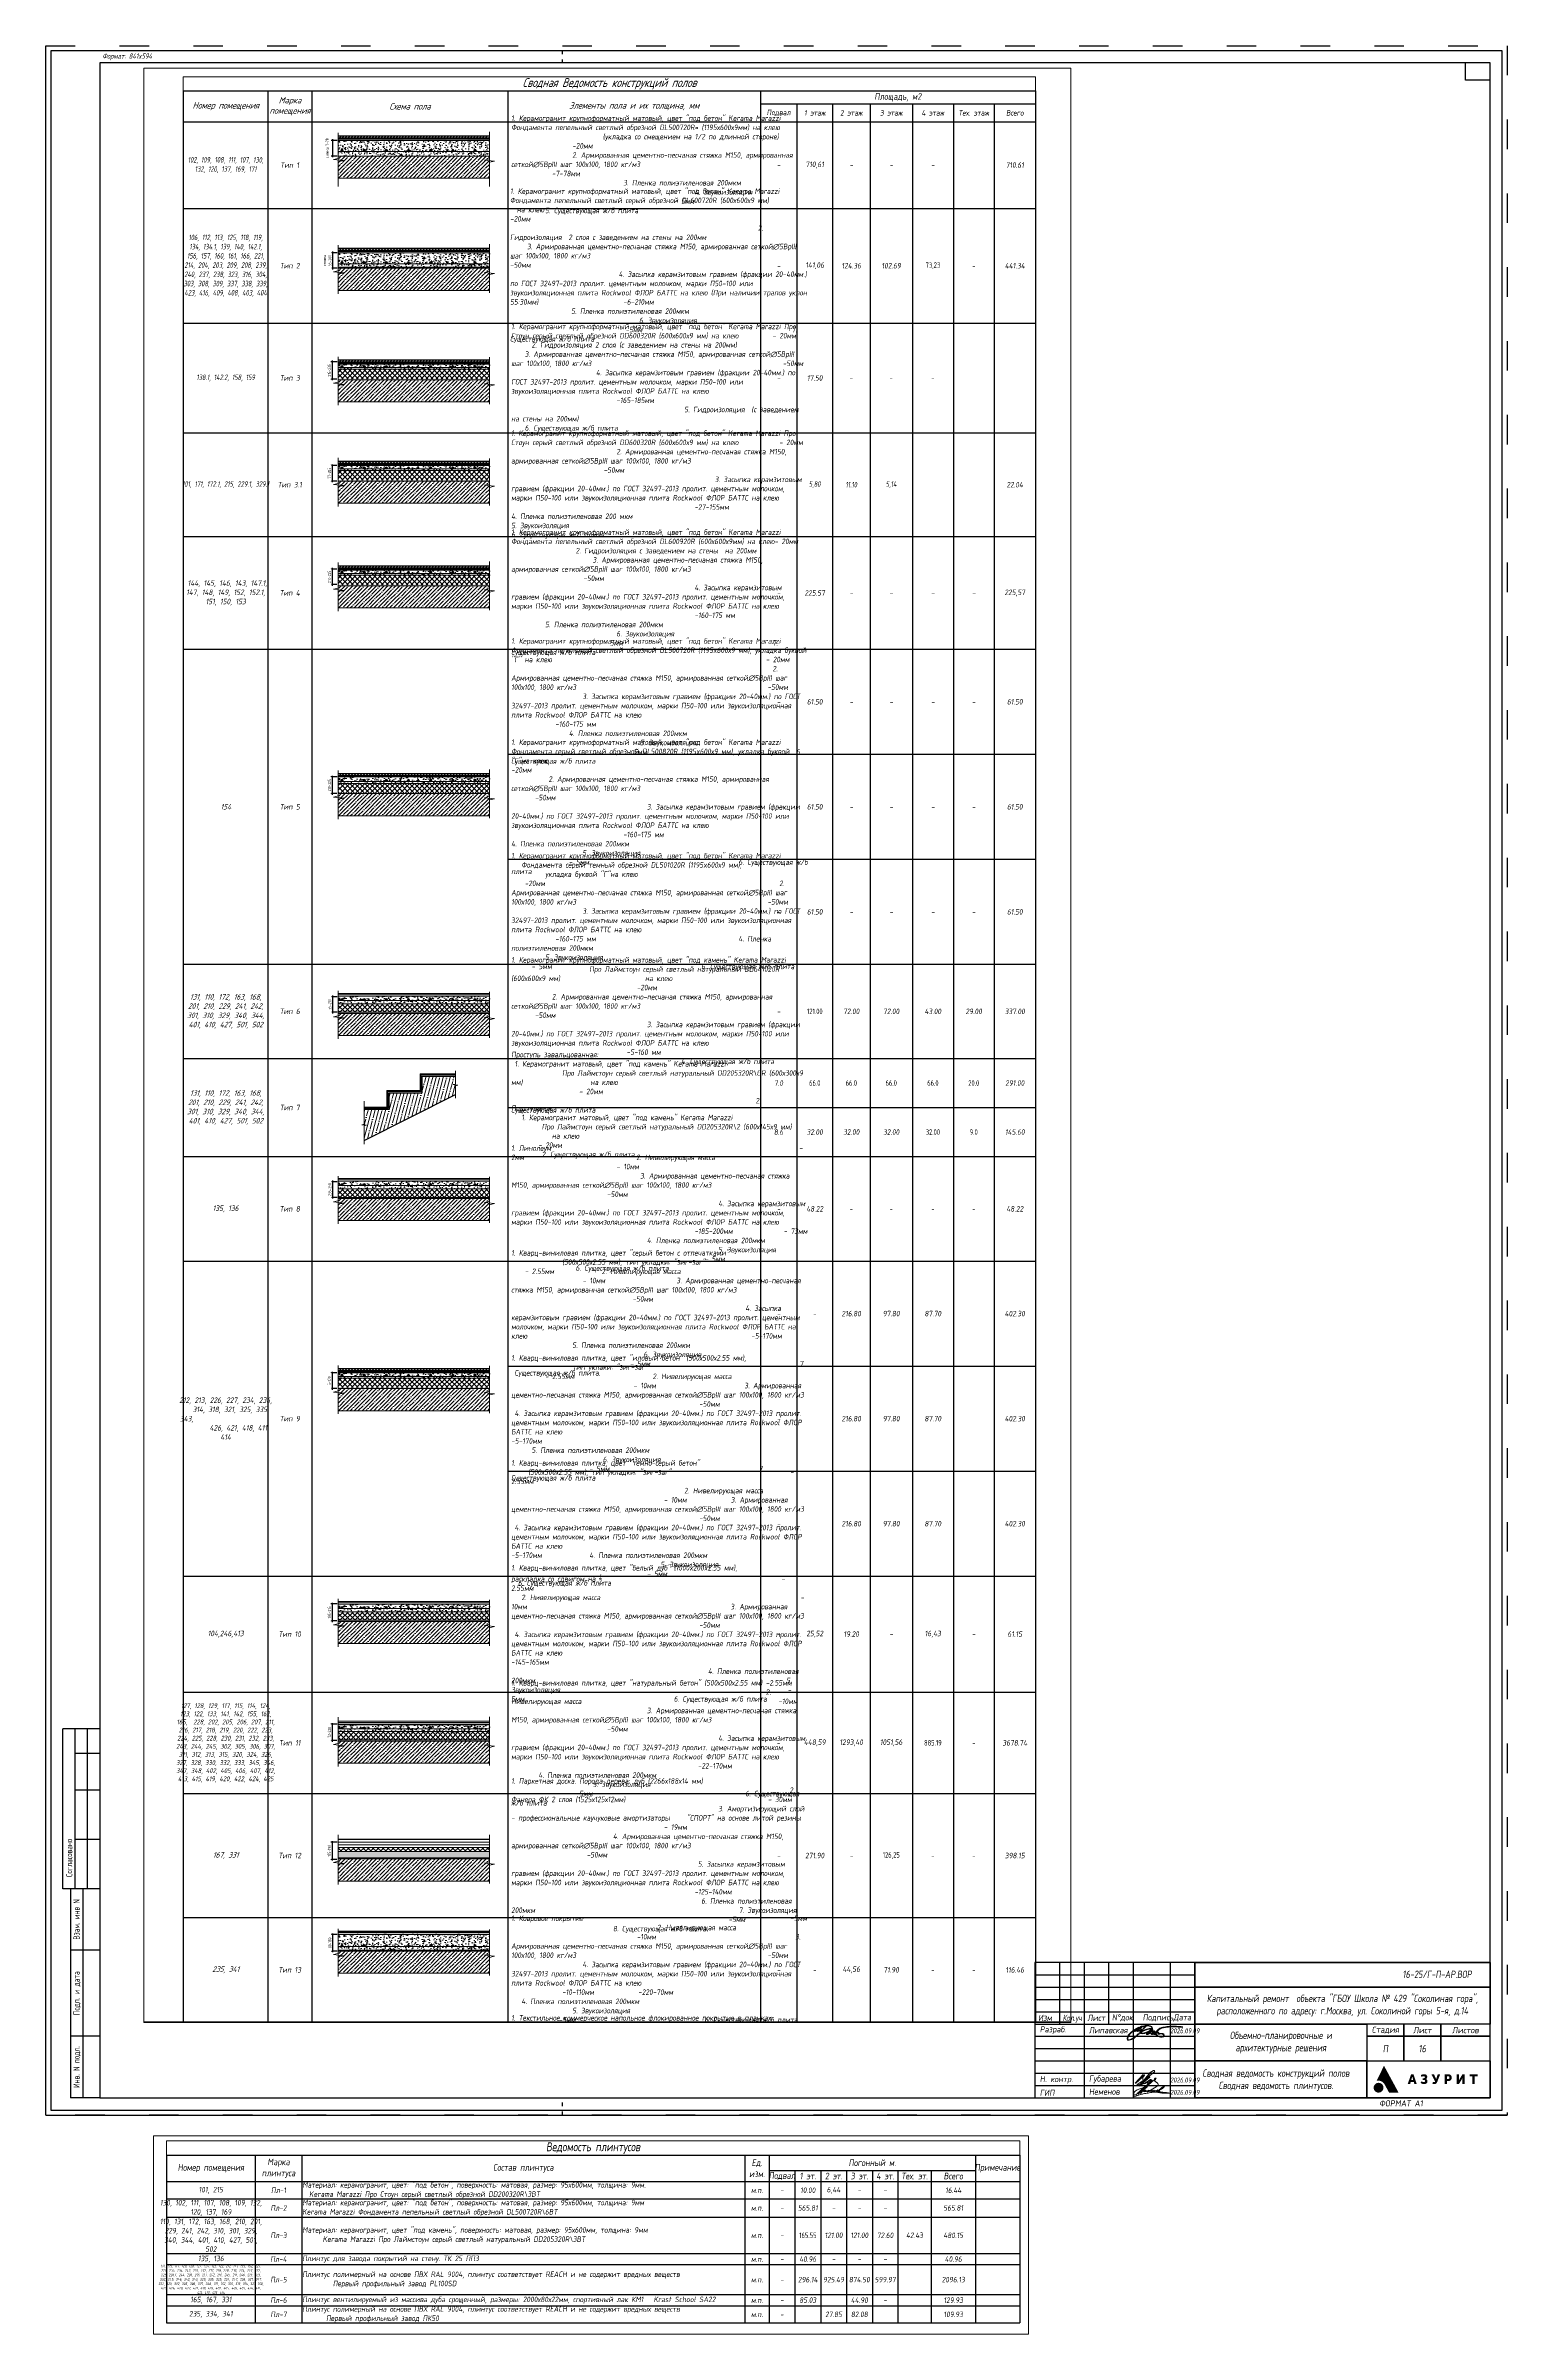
# Paper-space layout '56.вед. полов и плинтусов' of a CAD drawing. Header units: millimetres. Extents: x 0 to 594, y -89 to 841.
# The model-space entities are those that its viewports show. They can reach past a viewport. Long polylines and large blocks are cut down to what shows.
import ezdxf
from ezdxf.enums import TextEntityAlignment as Align

# ---------------------------------------------------------------- set-up
doc = ezdxf.new("R2010")
doc.units = ezdxf.units.MM
doc.linetypes.add('ACAD_ISO03W100', pattern=[30, 12, -18])
for name, color, linetype in [('_RAMKA', 7, 'Continuous'), ('АР_Перегородки кирпич штрих', 7, 'Continuous'), ('АР_Плита', 220, 'Continuous'), ('№ для экспертизы', 250, 'Continuous')]:
    doc.layers.add(name, color=color, linetype=linetype)
for name, color, linetype, lineweight in [('_STAMP', 250, 'Continuous', 30), ('_TEXT', 189, 'Continuous', 30), ('АР_Размеры дверей', 15, 'Continuous', 0), ('АР_Таблица отделки подвал', 250, 'Continuous', 15), ('АР_Тонкие', 250, 'Continuous', 0), ('АР_Штриховка', 252, 'Continuous', 0)]:
    doc.layers.add(name, color=color, linetype=linetype, lineweight=lineweight)
doc.layers.add('ПОДПИСИ', color=7, linetype='Continuous', lineweight=9, true_color=0x0052a5)
doc.styles.add('ISOCPEUR', font='isocpeur.ttf', dxfattribs={"width": 0.7})
doc.styles.add('Simplex', font='simplex.shx', dxfattribs={"width": 0.7, "oblique": 15, "height": 250})
doc.styles.add('Архитект', font='isocpeur.ttf', dxfattribs={"width": 0.8, "oblique": 8})
doc.styles.add('Архитектурный', font='isocpeur.ttf', dxfattribs={"oblique": 8})
doc.styles.add('Архитектурный размер', font='isocpeur.ttf', dxfattribs={"width": 0.8, "oblique": 8})
doc.dimstyles.new('R_50', dxfattribs={"dimtxt": 140, "dimasz": 60, "dimexe": 50, "dimexo": 50, "dimgap": 50, "dimtad": 1, "dimdec": 0, "dimrnd": 5, "dimzin": 0, "dimdsep": 46, "dimtxsty": 'ISOCPEUR', "dimblk": 'ARCHTICK', "dimcen": 50, "dimdle": 50, "dimclrd": 256, "dimclre": 256, "dimclrt": 256, "dimadec": 0, "dimazin": 0, "dimtfac": 2, "dimtdec": 0, "dimtofl": 0, "dimtmove": 1, "dimatfit": 3, "dimfxl": 1, "dimtvp": 3, "dimtfill": 1, "dimtolj": 1, "dimtzin": 0, "dimarcsym": 0})

# ---------------------------------------------------------------- blocks, each defined once
blk = doc.blocks.new('Логотип Азурит')
at = {"layer": '_STAMP', "linetype": 'Continuous', "true_color": 0x2a3756}
h = blk.add_hatch(color=159, dxfattribs=at)
h.dxf.hatch_style = 1
h.paths.add_polyline_path([(-39.4, 8.5), (-40.02, 9.65), (-40.61, 10.74), (-41.14, 11.7), (-41.62, 12.59), (-41.79, 12.89), (-41.86, 13.01), (-41.91, 12.94), (-41.99, 12.78), (-42.39, 11.96), (-42.77, 11.18), (-43.09, 10.5), (-43.47, 9.72), (-44.18, 8.26), (-44.5, 7.6), (-44.73, 7.14), (-44.85, 6.9), (-44.7, 6.93), (-44.51, 6.95), (-44.27, 6.97), (-44.09, 6.97), (-43.91, 6.96), (-43.74, 6.94), (-43.56, 6.91), (-43.39, 6.87), (-43.22, 6.81), (-43.05, 6.75), (-42.89, 6.68), (-42.73, 6.59), (-42.58, 6.5), (-42.43, 6.4), (-42.29, 6.29), (-42.15, 6.17), (-42.03, 6.04), (-41.91, 5.91), (-41.79, 5.77), (-41.72, 5.65), (-41.63, 5.5), (-41.3, 4.9), (-41.02, 4.39), (-40.57, 3.56), (-40.05, 2.59), (-39.78, 2.11), (-37.86, 2.11), (-36.5, 2.11), (-35.94, 2.12), (-36.48, 3.13), (-36.82, 3.75), (-37.16, 4.37), (-37.67, 5.33), (-38.2, 6.3), (-38.54, 6.93), (-38.87, 7.53)])
h = blk.add_hatch(color=159, dxfattribs=at)
h.dxf.hatch_style = 1
h.paths.add_polyline_path([(-29.3, 7.88), (-29.63, 8.84), (-29.86, 9.53), (-30.37, 9.54), (-30.87, 9.54), (-30.93, 9.38), (-31.26, 8.4), (-31.64, 7.27), (-31.97, 6.31), (-32.19, 5.64), (-32.05, 5.63), (-31.71, 5.62), (-31.23, 5.62), (-31.11, 6.03), (-30.99, 6.44), (-30.37, 6.44), (-29.75, 6.44), (-29.63, 6.03), (-29.52, 5.62), (-29.03, 5.62), (-28.54, 5.62), (-28.6, 5.8), (-28.93, 6.79)])
h.paths.add_polyline_path([(-30.77, 7.21), (-30.74, 7.31), (-30.56, 7.93), (-30.43, 8.43), (-30.39, 8.59), (-30.37, 8.65), (-30.35, 8.64), (-30.31, 8.45), (-30.22, 8.08), (-30.11, 7.66), (-30.01, 7.33), (-29.97, 7.21), (-30.37, 7.21)], flags=16)
h = blk.add_hatch(color=159, dxfattribs=at)
h.dxf.hatch_style = 1
h.paths.add_polyline_path([(-24.39, 7.35), (-24.47, 7.43), (-24.56, 7.5), (-24.66, 7.56), (-24.81, 7.65), (-24.74, 7.69), (-24.65, 7.75), (-24.55, 7.86), (-24.45, 7.97), (-24.38, 8.09), (-24.35, 8.18), (-24.32, 8.25), (-24.31, 8.34), (-24.3, 8.45), (-24.3, 8.65), (-24.31, 8.73), (-24.34, 8.82), (-24.41, 8.99), (-24.51, 9.14), (-24.63, 9.28), (-24.78, 9.39), (-24.95, 9.48), (-25.13, 9.55), (-25.34, 9.59), (-25.56, 9.6), (-25.74, 9.6), (-25.91, 9.58), (-26.08, 9.55), (-26.23, 9.51), (-26.39, 9.46), (-26.53, 9.39), (-26.67, 9.32), (-26.8, 9.23), (-26.9, 9.15), (-26.81, 8.98), (-26.64, 8.66), (-26.54, 8.5), (-26.51, 8.5), (-26.46, 8.54), (-26.35, 8.61), (-26.21, 8.67), (-26.07, 8.73), (-25.93, 8.77), (-25.82, 8.79), (-25.72, 8.79), (-25.62, 8.79), (-25.53, 8.76), (-25.46, 8.73), (-25.39, 8.68), (-25.34, 8.62), (-25.3, 8.55), (-25.26, 8.45), (-25.26, 8.36), (-25.27, 8.27), (-25.32, 8.18), (-25.36, 8.13), (-25.39, 8.08), (-25.44, 8.05), (-25.49, 8.02), (-25.63, 7.99), (-25.84, 7.98), (-26.1, 7.97), (-26.1, 7.6), (-26.1, 7.24), (-25.78, 7.23), (-25.54, 7.21), (-25.45, 7.2), (-25.38, 7.18), (-25.33, 7.15), (-25.28, 7.12), (-25.25, 7.08), (-25.21, 7.02), (-25.19, 6.96), (-25.17, 6.9), (-25.17, 6.76), (-25.18, 6.7), (-25.2, 6.64), (-25.23, 6.58), (-25.26, 6.53), (-25.31, 6.49), (-25.37, 6.45), (-25.44, 6.43), (-25.52, 6.41), (-25.69, 6.39), (-25.78, 6.39), (-25.87, 6.41), (-26, 6.45), (-26.16, 6.51), (-26.3, 6.6), (-26.43, 6.69), (-26.53, 6.76), (-26.77, 6.45), (-26.93, 6.26), (-26.97, 6.2), (-26.98, 6.15), (-26.97, 6.11), (-26.94, 6.07), (-26.82, 5.97), (-26.62, 5.84), (-26.41, 5.73), (-26.19, 5.65), (-25.97, 5.59), (-25.78, 5.57), (-25.53, 5.57), (-25.3, 5.58), (-25.12, 5.61), (-24.99, 5.65), (-24.87, 5.71), (-24.75, 5.78), (-24.64, 5.85), (-24.54, 5.94), (-24.45, 6.03), (-24.37, 6.13), (-24.31, 6.23), (-24.25, 6.37), (-24.21, 6.51), (-24.2, 6.66), (-24.2, 6.82), (-24.21, 6.94), (-24.24, 7.06), (-24.28, 7.16), (-24.33, 7.26)])
h = blk.add_hatch(color=159, dxfattribs=at)
h.dxf.hatch_style = 1
h.paths.add_polyline_path([(-19.61, 8.04), (-19.36, 8.68), (-19.14, 9.22), (-19.03, 9.53), (-19.17, 9.54), (-19.52, 9.54), (-20.02, 9.54), (-20.05, 9.44), (-20.31, 8.65), (-20.59, 7.81), (-20.63, 7.68), (-20.66, 7.62), (-20.67, 7.61), (-20.7, 7.67), (-20.82, 7.97), (-21.01, 8.4), (-21.34, 9.1), (-21.54, 9.54), (-22.06, 9.54), (-22.58, 9.54), (-22.4, 9.17), (-21.88, 8.17), (-21.32, 7.06), (-21.11, 6.63), (-21.09, 6.56), (-21.1, 6.52), (-21.15, 6.45), (-21.21, 6.41), (-21.28, 6.38), (-21.37, 6.37), (-21.45, 6.37), (-21.55, 6.39), (-21.64, 6.43), (-21.74, 6.49), (-21.82, 6.53), (-21.86, 6.49), (-21.92, 6.39), (-22.11, 6.05), (-22.23, 5.85), (-22.18, 5.81), (-22.08, 5.75), (-21.95, 5.69), (-21.81, 5.63), (-21.69, 5.59), (-21.51, 5.57), (-21.31, 5.57), (-21.12, 5.59), (-20.97, 5.62), (-20.88, 5.66), (-20.79, 5.71), (-20.71, 5.77), (-20.63, 5.84), (-20.56, 5.93), (-20.48, 6.02), (-20.35, 6.23), (-20.28, 6.35), (-20.21, 6.51), (-19.92, 7.25)])
h = blk.add_hatch(color=159, dxfattribs=at)
h.dxf.hatch_style = 1
h.paths.add_polyline_path([(-14.46, 7.53), (-14.41, 7.64), (-14.37, 7.74), (-14.33, 7.96), (-14.31, 8.19), (-14.32, 8.41), (-14.37, 8.63), (-14.45, 8.83), (-14.5, 8.93), (-14.55, 9.02), (-14.62, 9.1), (-14.69, 9.18), (-14.81, 9.29), (-14.92, 9.37), (-15.06, 9.43), (-15.21, 9.49), (-15.33, 9.52), (-15.49, 9.53), (-16.3, 9.54), (-17.21, 9.54), (-17.21, 7.58), (-17.21, 5.62), (-16.73, 5.62), (-16.25, 5.62), (-16.25, 6.23), (-16.25, 6.83), (-15.87, 6.83), (-15.58, 6.84), (-15.35, 6.86), (-15.17, 6.91), (-14.99, 6.98), (-14.83, 7.08), (-14.69, 7.2), (-14.56, 7.36)])
h.paths.add_polyline_path([(-15.6, 7.68), (-15.67, 7.66), (-15.95, 7.66), (-16.25, 7.66), (-16.25, 8.2), (-16.25, 8.74), (-15.93, 8.73), (-15.64, 8.72), (-15.57, 8.7), (-15.51, 8.67), (-15.42, 8.6), (-15.35, 8.51), (-15.32, 8.45), (-15.3, 8.39), (-15.29, 8.19), (-15.29, 8.07), (-15.3, 8), (-15.32, 7.94), (-15.35, 7.88), (-15.39, 7.82), (-15.43, 7.78), (-15.53, 7.71)], flags=16)
h = blk.add_hatch(color=159, dxfattribs=at)
h.dxf.hatch_style = 1
h.paths.add_polyline_path([(-10.09, 7.82), (-9.98, 8.03), (-9.94, 8.12), (-9.95, 7.93), (-9.96, 7.49), (-9.97, 6.69), (-9.97, 5.62), (-9.5, 5.62), (-9.04, 5.62), (-9.04, 7.58), (-9.04, 9.54), (-9.51, 9.54), (-9.99, 9.54), (-10.36, 8.91), (-10.84, 8.1), (-11.03, 7.78), (-11.26, 7.34), (-11.37, 7.13), (-11.42, 7.05), (-11.41, 7.31), (-11.39, 7.78), (-11.39, 8.55), (-11.39, 9.54), (-11.86, 9.54), (-12.34, 9.54), (-12.34, 7.58), (-12.34, 5.62), (-11.86, 5.62), (-11.37, 5.62), (-11.18, 5.95), (-10.61, 6.89), (-10.31, 7.42)])
h = blk.add_hatch(color=159, dxfattribs=at)
h.dxf.hatch_style = 1
h.paths.add_polyline_path([(-3.74, 9.14), (-3.74, 9.54), (-5.42, 9.54), (-7.09, 9.54), (-7.09, 9.14), (-7.09, 8.74), (-6.5, 8.74), (-5.9, 8.74), (-5.9, 7.18), (-5.9, 5.62), (-5.43, 5.62), (-4.95, 5.62), (-4.95, 7.18), (-4.95, 8.74), (-4.35, 8.74), (-3.74, 8.74)])
at = {"layer": '_STAMP', "linetype": 'Continuous', "true_color": 0x1447b7}
h = blk.add_hatch(color=162, dxfattribs=at)
h.dxf.hatch_style = 1
h.paths.add_polyline_path([(-42.09, 4.22), (-42.11, 4.4), (-42.15, 4.58), (-42.2, 4.76), (-42.27, 4.93), (-42.35, 5.1), (-42.45, 5.26), (-42.57, 5.41), (-42.7, 5.55), (-42.8, 5.64), (-42.91, 5.72), (-43.14, 5.86), (-43.38, 5.97), (-43.63, 6.05), (-43.89, 6.09), (-44.15, 6.1), (-44.42, 6.07), (-44.55, 6.04), (-44.68, 6.01), (-44.87, 5.94), (-45.05, 5.85), (-45.22, 5.74), (-45.37, 5.62), (-45.51, 5.49), (-45.63, 5.35), (-45.75, 5.19), (-45.84, 5.03), (-45.92, 4.85), (-45.98, 4.67), (-46.03, 4.49), (-46.06, 4.29), (-46.07, 4.1), (-46.05, 3.9), (-46.02, 3.7), (-45.97, 3.51), (-45.92, 3.37), (-45.87, 3.24), (-45.8, 3.11), (-45.72, 2.99), (-45.64, 2.88), (-45.54, 2.77), (-45.44, 2.67), (-45.33, 2.57), (-45.22, 2.49), (-45.1, 2.41), (-44.98, 2.34), (-44.85, 2.28), (-44.72, 2.22), (-44.58, 2.18), (-44.44, 2.15), (-44.3, 2.13), (-44.05, 2.12), (-43.8, 2.14), (-43.57, 2.19), (-43.34, 2.26), (-43.12, 2.37), (-42.92, 2.5), (-42.73, 2.65), (-42.56, 2.83), (-42.44, 2.99), (-42.34, 3.15), (-42.26, 3.32), (-42.19, 3.49), (-42.14, 3.67), (-42.11, 3.85), (-42.09, 4.03)])
blk = doc.blocks.new('Неменов')
at = {"layer": 'ПОДПИСИ'}
for points in [[(44383.03, 26772.46), (44383.03, 26772.68), (44383.41, 26772.91), (44384.1, 26773.16), (44385.03, 26773.42), (44386.21, 26773.74), (44387.75, 26774), (44389.31, 26774.23), (44390.9, 26774.23), (44392.49, 26774.23), (44394.9, 26773.96)], [(44385.28, 26773.62), (44385.4, 26773.92), (44385.82, 26774.46), (44386.26, 26774.88), (44386.68, 26775.31), (44386.92, 26775.52), (44387.56, 26776.07), (44386.71, 26775.48), (44386.36, 26775.33), (44385.84, 26775.08), (44385.47, 26774.85), (44385.17, 26774.54), (44384.9, 26774.25), (44384.73, 26774), (44384.56, 26773.64), (44384.97, 26774.05), (44385.56, 26774.6), (44386.05, 26775.09), (44386.7, 26775.75), (44387.01, 26776.08), (44387.52, 26776.69), (44387.97, 26777.16), (44388.49, 26777.69), (44388.73, 26777.9), (44389, 26778.06), (44389.12, 26778.06), (44389.12, 26777.92), (44388.98, 26777.64), (44388.37, 26777.08), (44387.89, 26776.67), (44387.28, 26776.32), (44386.37, 26775.82), (44385.14, 26775.39), (44383.93, 26774.83), (44383.43, 26774.36), (44383.22, 26773.85), (44383.22, 26773.49), (44383.72, 26773.37), (44384.08, 26773.64), (44385.13, 26774.59), (44386.04, 26775.51), (44386.97, 26776.37), (44385.33, 26774.76)], [(44386.27, 26774.52), (44386.76, 26774.69), (44387.03, 26774.95), (44386.83, 26774.95), (44386.31, 26774.62), (44386.27, 26774.52), (44386.27, 26774.45), (44387.35, 26774.7), (44386.98, 26774.46), (44387.97, 26774.88), (44387.47, 26774.52), (44387.47, 26774.4), (44388.35, 26774.86), (44388, 26774.48), (44389.15, 26774.96), (44388.51, 26774.46), (44389.67, 26774.88), (44389.02, 26774.44), (44390, 26774.86), (44389.59, 26774.46), (44390.84, 26774.98), (44390.23, 26774.54), (44391.84, 26775.15), (44392.4, 26775.45), (44392.82, 26775.9), (44393.19, 26776.38), (44392.41, 26775.93), (44391.71, 26775.35), (44391.18, 26774.88), (44390.97, 26774.55), (44390.97, 26774.44), (44391.38, 26774.51), (44391.54, 26774.67), (44391.11, 26774.67), (44390.59, 26774.54), (44390.46, 26774.41), (44390.9, 26774.2), (44394.9, 26773.96)]]:
    blk.add_spline(points, degree=3, dxfattribs=at)
blk = doc.blocks.new('_Azurit_Stamp 1')
at = {"color": 172, "lineweight": 9, "true_color": 0x1616e3}
for p, q in [((-141.02, 9.43), (-144.18, 5.89)), ((-140.98, 9.39), (-144.14, 5.86)), ((-140.44, 7.45), (-138.1, 10.29)), ((-140.27, 7.56), (-138.05, 10.25)), ((-138.09, 10.3), (-136.82, 11.09)), ((-138.05, 10.25), (-136.79, 11.05)), ((-144.18, 5.89), (-141.04, 8.61)), ((-144.15, 5.85), (-141.05, 8.52)), ((-142.79, 4.85), (-140.93, 6.85)), ((-142.51, 4.74), (-142.79, 4.85)), ((-142.69, 4.88), (-140.92, 6.78)), ((-142.51, 4.81), (-142.69, 4.88)), ((-142.27, 4.91), (-142.51, 4.81)), ((-142.24, 4.86), (-142.51, 4.74)), ((-141.61, 5.51), (-142.27, 4.91)), ((-141.57, 5.46), (-142.24, 4.86)), ((-141.57, 5.46), (-141.47, 5.55)), ((-141.5, 5.61), (-140.86, 6.17)), ((-141.36, 5.65), (-140.88, 6.08)), ((-140.99, 8.58), (-140.75, 8.78)), ((-140.98, 8.66), (-140.79, 8.83)), ((-140.89, 5.94), (-140.87, 5.78)), ((-140.88, 6.91), (-140.56, 7.3)), ((-140.87, 6.83), (-140.4, 7.4)), ((-140.87, 5.78), (-140.67, 5.68)), ((-140.77, 6.18), (-140.84, 6.03)), ((-140.84, 6.03), (-140.82, 5.82)), ((-140.82, 5.82), (-140.67, 5.74)), ((-140.77, 6.18), (-138.28, 8.39)), ((-140.56, 6.8), (-140.76, 6.34)), ((-140.71, 6.31), (-138.32, 8.43)), ((-140.5, 6.77), (-140.71, 6.31)), ((-140.67, 5.74), (-140.23, 5.89)), ((-140.67, 5.68), (-140.21, 5.84)), ((-140.65, 5.69), (-140.21, 5.84)), ((-138.35, 8.48), (-140.54, 6.82)), ((-138.32, 8.43), (-140.5, 6.77)), ((-140.23, 5.89), (-137.96, 7.48)), ((-140.19, 5.85), (-138.97, 6.71)), ((-138.97, 6.71), (-139.3, 6.3)), ((-138.79, 6.83), (-139.25, 6.27)), ((-138.79, 6.83), (-137.92, 7.43)), ((-138.76, 6.06), (-138.39, 6.38)), ((-138.72, 6.02), (-138.25, 6.43)), ((-137.96, 7.48), (-138.65, 7)), ((-138.6, 6.96), (-138.61, 6.96)), ((-137.68, 7.25), (-138.39, 6.38)), ((-137.64, 7.21), (-138.27, 6.48)), ((-138.27, 6.48), (-137.51, 7.13)), ((-138.25, 6.43), (-138.19, 6.3)), ((-138.2, 6.47), (-137.47, 7.09)), ((-138.14, 6.35), (-138.2, 6.47)), ((-138.19, 6.3), (-138.01, 6.27)), ((-135.27, 4.77), (-138.19, 2.97)), ((-135.24, 4.72), (-138.16, 2.93)), ((-138.14, 6.35), (-138.02, 6.33)), ((-138.02, 6.33), (-137.69, 6.41)), ((-138.01, 6.27), (-137.67, 6.35)), ((-137.96, 7.48), (-137.92, 7.43)), ((-137.69, 6.41), (-136.46, 7.18)), ((-137.67, 6.35), (-136.44, 7.12)), ((-136.32, 6.91), (-135.01, 5.83)), ((-136.28, 6.96), (-134.97, 5.88)), ((-135.75, 8.03), (-135.88, 8.03)), ((-135.8, 7.97), (-135.88, 7.98)), ((-135.78, 7.93), (-135.8, 7.97)), ((-135.72, 7.93), (-135.75, 8.03))]:
    blk.add_line(p, q, dxfattribs=at)
for points in [[(-140.75, 8.79), (-140.38, 9.19, 0.664719), (-140.53, 9.35, 0.116051), (-140.88, 9.13, 0.12803), (-141.03, 8.83), (-141.04, 8.61)], [(-140.79, 8.83), (-140.43, 9.22, 0.620604), (-140.51, 9.3, 0.116009), (-140.83, 9.09, 0.126024), (-140.97, 8.82), (-140.98, 8.66)], [(-140.4, 7.4), (-140.09, 7.61), (-136.32, 10.57, 0.828646), (-136.83, 11.09)], [(-140.27, 7.56), (-140.13, 7.65), (-136.36, 10.61, 0.817588), (-136.79, 11.05)]]:
    blk.add_lwpolyline(points, format="xyb", dxfattribs=at)
for points in [[(-141.61, 5.51), (-142.42, 5.23), (-143.1, 5.16), (-143.41, 5.22), (-143.38, 5.37), (-143.07, 5.72), (-140.98, 7.09)], [(-141.5, 5.61), (-142.44, 5.29), (-143.1, 5.22), (-143.34, 5.26), (-143.32, 5.34), (-143.03, 5.68), (-140.97, 7.03), (-140.93, 6.85)], [(-140.89, 5.94), (-141.31, 5.61), (-141.47, 5.55)], [(-140.88, 6.07), (-140.9, 6), (-141.34, 5.66), (-141.36, 5.65)], [(-141.05, 8.52), (-141.12, 7.69), (-140.98, 7.09)], [(-140.99, 8.58), (-141.06, 7.69), (-140.93, 7.12)], [(-140.93, 7.12), (-140.44, 7.45)], [(-140.92, 7.06), (-140.56, 7.3)], [(-140.92, 7.06), (-140.88, 6.91)], [(-140.92, 6.78), (-140.82, 6.34), (-140.86, 6.17)], [(-140.87, 6.83), (-140.76, 6.34)]]:
    blk.add_lwpolyline(points, dxfattribs=at)
for centre, radius, start, end in [((-139.12, 6.17), 0.222, 144.88987, 225.50501), ((-139.12, 6.17), 0.164, 144.88987, 225.50501), ((-139, 6.41), 0.486, 237.49461, 304.54737), ((-139, 6.41), 0.428, 237.49461, 304.54737), ((-138.33, 8.42), 0.0636, 335.3486, 107.83426), ((-137.57, 7.17), 0.131, 327.14949, 150.15386), ((-137.57, 7.17), 0.0731, 327.14949, 150.15386), ((-135.8, 7.36), 0.682, 96.44723, 194.99017), ((-135.8, 7.36), 0.682, 200.05123, 220.31109), ((-135.8, 7.36), 0.624, 96.44723, 193.56422), ((-137.12, 8.46), 1.44, 299.6881, 338.47758), ((-137.12, 8.46), 1.49, 299.15695, 339.30066), ((-135.8, 7.36), 0.624, 199.06344, 220.31109), ((-135.58, 5.41), 0.707, 295.40478, 36.39859), ((-135.58, 5.41), 0.765, 295.40478, 36.39859)]:
    blk.add_arc(centre, radius, start, end, dxfattribs=at)
at = {"color": 162, "lineweight": 9, "true_color": 0x0034d1}
for points, knots in [([(-142.08, 26.57), (-142.52, 26.11), (-142.99, 25.67), (-143.84, 24.93), (-144.22, 24.58), (-144.9, 24.1), (-145.21, 23.92), (-145.93, 23.6), (-146.32, 23.43), (-146.87, 23.36), (-147.06, 23.35), (-147.37, 23.53), (-147.46, 23.69), (-147.51, 23.97), (-147.5, 24.11), (-147.43, 24.56), (-147.32, 24.84), (-147.08, 25.31), (-146.94, 25.51), (-146.45, 26.13), (-146.07, 26.53), (-145.26, 27.24), (-144.82, 27.55), (-143.89, 28.09), (-143.43, 28.34), (-142.88, 28.59), (-142.82, 28.62), (-142.75, 28.65)], [1.927995, 1.927995, 1.927995, 1.927995, 2.162861, 2.162861, 2.342684, 2.342684, 2.481252, 2.481252, 2.589465, 2.589465, 2.644352, 2.644352, 2.684993, 2.684993, 2.725633, 2.725633, 2.816518, 2.816518, 2.907403, 2.907403, 3.101021, 3.101021, 3.294638, 3.294638, 3.488255, 3.488255, 3.514244, 3.514244, 3.514244, 3.514244]), ([(-142.99, 27.26), (-142.85, 27.28), (-142.69, 27.31), (-142.44, 27.38), (-142.31, 27.44), (-141.95, 27.62), (-141.71, 27.79), (-141.46, 27.93)], [0.9055552, 0.9055552, 0.9055552, 0.9055552, 0.9629326, 0.9629326, 1.02031, 1.02031, 1.1239395, 1.1239395, 1.1239395, 1.1239395]), ([(-141.66, 27), (-141.31, 27.24), (-140.82, 27.47), (-140.12, 27.77), (-139.85, 27.86), (-139.24, 28.03), (-138.89, 28.11), (-138.23, 28.17), (-137.97, 28.19), (-137.69, 28.16)], [4.9347748, 4.9347748, 4.9347748, 4.9347748, 5.0568055, 5.0568055, 5.1788362, 5.1788362, 5.3146558, 5.3146558, 5.3908243, 5.3908243, 5.3908243, 5.3908243]), ([(-139.31, 29.44), (-138.91, 29.45), (-138.5, 29.4), (-137.92, 29.2), (-137.71, 29.13), (-137.3, 28.81), (-137.15, 28.53), (-137.18, 28.14), (-137.2, 28.04), (-137.24, 27.96)], [3.9400756, 3.9400756, 3.9400756, 3.9400756, 4.077799, 4.077799, 4.1515227, 4.1515227, 4.2252463, 4.2252463, 4.2499379, 4.2499379, 4.2499379, 4.2499379]), ([(-137.24, 27.96), (-137.15, 27.86), (-137.11, 27.71), (-137.11, 27.47), (-137.14, 27.36), (-137.19, 27.22), (-137.21, 27.19), (-137.22, 27.15)], [5.43291642, 5.43291642, 5.43291642, 5.43291642, 5.46279586, 5.46279586, 5.4926753, 5.4926753, 5.50331351, 5.50331351, 5.50331351, 5.50331351]), ([(-135.78, 26.66), (-135.6, 27.12), (-135.27, 27.44), (-134.6, 27.98), (-134.25, 28.24), (-133.45, 28.6), (-133.02, 28.7), (-131.74, 28.92), (-130.89, 29.02), (-129.4, 29.09), (-128.78, 29.12), (-127.69, 29.1), (-127.26, 29.05), (-126.41, 28.99), (-125.98, 28.97), (-125.29, 28.9), (-125.04, 28.88), (-124.79, 28.85)], [7.769656, 7.769656, 7.769656, 7.769656, 7.921996, 7.921996, 8.074335, 8.074335, 8.226675, 8.226675, 8.542229, 8.542229, 8.775159, 8.775159, 8.93404, 8.93404, 9.09292, 9.09292, 9.186254, 9.186254, 9.186254, 9.186254]), ([(-137.61, 27.52), (-137.87, 27.3), (-138.12, 27.14), (-138.64, 26.85), (-138.91, 26.72), (-139.47, 26.49), (-139.75, 26.38), (-140.22, 26.23), (-140.42, 26.17), (-140.84, 26.1), (-141.04, 26.08), (-141.44, 26.07), (-141.62, 26.08), (-141.85, 26.14), (-141.94, 26.16), (-142.09, 26.34), (-142.1, 26.48), (-142.08, 26.57)], [4.3062538, 4.3062538, 4.3062538, 4.3062538, 4.4138757, 4.4138757, 4.5214976, 4.5214976, 4.6291196, 4.6291196, 4.7090277, 4.7090277, 4.7729116, 4.7729116, 4.8231548, 4.8231548, 4.8495834, 4.8495834, 4.87234, 4.87234, 4.87234, 4.87234]), ([(-137.8, 26.51), (-137.95, 26.4), (-138.06, 26.3), (-138.44, 26.06), (-138.73, 25.92), (-139.08, 25.8), (-139.16, 25.78), (-139.29, 25.75), (-139.33, 25.74), (-139.42, 25.74), (-139.47, 25.74), (-139.6, 25.83), (-139.66, 25.93), (-139.66, 26.08), (-139.63, 26.13), (-139.59, 26.18), (-139.58, 26.2), (-139.52, 26.26), (-139.47, 26.3), (-139.31, 26.42), (-139.19, 26.5), (-138.98, 26.61), (-138.89, 26.66), (-138.6, 26.78), (-138.41, 26.83), (-138.17, 26.9), (-138.11, 26.93), (-138.04, 26.95)], [5.5967371, 5.5967371, 5.5967371, 5.5967371, 5.6654435, 5.6654435, 5.7341498, 5.7341498, 5.7599769, 5.7599769, 5.7754743, 5.7754743, 5.7848694, 5.7848694, 5.7920528, 5.7920528, 5.7992363, 5.7992363, 5.8064198, 5.8064198, 5.8255794, 5.8255794, 5.8652806, 5.8652806, 5.9049817, 5.9049817, 5.9720452, 5.9720452, 5.9983972, 5.9983972, 5.9983972, 5.9983972]), ([(-136.73, 25.95), (-136.79, 25.91), (-136.87, 25.85), (-137.06, 25.76), (-137.18, 25.73), (-137.36, 25.71), (-137.4, 25.71), (-137.51, 25.74), (-137.58, 25.76), (-137.69, 25.91), (-137.69, 26.02), (-137.66, 26.13), (-137.64, 26.16), (-137.58, 26.25), (-137.54, 26.29), (-137.4, 26.41), (-137.32, 26.46), (-137.06, 26.59), (-136.89, 26.65), (-136.71, 26.69)], [6.3030834, 6.3030834, 6.3030834, 6.3030834, 6.3311025, 6.3311025, 6.3581066, 6.3581066, 6.3684891, 6.3684891, 6.3749758, 6.3749758, 6.3814625, 6.3814625, 6.3879491, 6.3879491, 6.4022384, 6.4022384, 6.4305971, 6.4305971, 6.4944159, 6.4944159, 6.4944159, 6.4944159]), ([(-137.22, 27.15), (-137.1, 27.17), (-136.97, 27.18), (-136.67, 27.18), (-136.47, 27.18), (-136.24, 26.98), (-136.18, 26.91), (-136.15, 26.8)], [6.0978529, 6.0978529, 6.0978529, 6.0978529, 6.1425729, 6.1425729, 6.1872929, 6.1872929, 6.2036694, 6.2036694, 6.2036694, 6.2036694]), ([(-135.89, 25.95), (-135.95, 25.89), (-136.02, 25.83), (-136.17, 25.77), (-136.24, 25.74), (-136.37, 25.72), (-136.43, 25.72), (-136.56, 25.75), (-136.63, 25.77), (-136.7, 25.88), (-136.72, 25.92), (-136.73, 25.95)], [6.63437936, 6.63437936, 6.63437936, 6.63437936, 6.65591892, 6.65591892, 6.6718971, 6.6718971, 6.68234273, 6.68234273, 6.6889962, 6.6889962, 6.69151939, 6.69151939, 6.69151939, 6.69151939]), ([(-134.74, 26.08), (-134.54, 26.08), (-134.17, 26.15), (-133.49, 26.22), (-133.18, 26.22), (-132.69, 26), (-132.5, 25.78), (-132.39, 25.34), (-132.42, 25.13), (-132.64, 24.85), (-132.8, 24.78), (-133.11, 24.69), (-133.29, 24.67), (-133.81, 24.66), (-134.16, 24.71), (-134.7, 24.84), (-134.92, 24.93), (-135.37, 25.16), (-135.6, 25.29), (-135.83, 25.65), (-135.88, 25.8), (-135.89, 25.95)], [7.0162906, 7.0162906, 7.0162906, 7.0162906, 7.0993883, 7.0993883, 7.1824861, 7.1824861, 7.2545595, 7.2545595, 7.301037, 7.301037, 7.3475144, 7.3475144, 7.3939919, 7.3939919, 7.486045, 7.486045, 7.578098, 7.578098, 7.6546435, 7.6546435, 7.6967383, 7.6967383, 7.6967383, 7.6967383]), ([(-135.3, 26.56), (-135.21, 26.59), (-135.13, 26.62), (-134.99, 26.65), (-134.95, 26.66), (-134.81, 26.63), (-134.71, 26.59), (-134.62, 26.42), (-134.63, 26.34), (-134.65, 26.25), (-134.67, 26.22), (-134.7, 26.15), (-134.72, 26.12), (-134.74, 26.08)], [6.85701628, 6.85701628, 6.85701628, 6.85701628, 6.88166544, 6.88166544, 6.8944683, 6.8944683, 6.90289754, 6.90289754, 6.91132677, 6.91132677, 6.91975601, 6.91975601, 6.93200035, 6.93200035, 6.93200035, 6.93200035])]:
    blk.add_open_spline(points, degree=3, knots=knots, dxfattribs=at)
blk.add_spline([(-144.45, 27.18), (-144.45, 27.04), (-144.19, 27.01), (-143.62, 27.2), (-143.09, 27.48), (-142.53, 27.79), (-142.1, 28.09), (-141.77, 28.39), (-141.54, 28.67), (-141.44, 28.88), (-141.44, 29.08), (-141.78, 29.03), (-142.09, 28.86), (-142.6, 28.46), (-142.94, 28.14), (-143.25, 27.73), (-143.36, 27.31), (-143.25, 27.07), (-142.89, 27.03), (-142.34, 27.17), (-141.96, 27.35), (-141.51, 27.63), (-140.99, 27.91), (-140.37, 28.4), (-139.85, 28.98), (-139.64, 29.27), (-139.54, 29.52), (-139.97, 29.24), (-140.39, 28.84), (-140.7, 28.48), (-141.32, 27.71), (-142.01, 26.98), (-142.78, 26.2), (-143.72, 25.36), (-144.57, 24.64), (-145.85, 23.9), (-147.19, 23.74), (-147.16, 24.54), (-146.75, 25.34), (-146.03, 26.2), (-144.99, 27.12), (-143.48, 28.03), (-142.43, 28.52), (-140.99, 28.94), (-139.56, 29.18), (-138.57, 29.14), (-137.94, 28.94), (-137.53, 28.65), (-137.41, 28.25), (-137.86, 27.63), (-138.77, 27.06), (-140.05, 26.54), (-141.1, 26.32), (-141.82, 26.4), (-140.65, 27.28), (-139.55, 27.69), (-138.11, 27.93), (-137.37, 27.72), (-137.44, 27.28), (-137.64, 26.98), (-138.03, 26.64), (-138.5, 26.31), (-139.41, 26.02), (-139.08, 26.28), (-138.8, 26.43), (-138.56, 26.53), (-138.24, 26.63), (-137.57, 26.84), (-136.88, 26.94), (-136.42, 26.81), (-136.39, 26.75), (-136.43, 26.57), (-136.79, 26.21), (-137.16, 25.99), (-137.45, 25.99), (-137.3, 26.17), (-137.06, 26.32), (-136.65, 26.46), (-136.3, 26.53), (-136.06, 26.54), (-135.92, 26.45), (-136.06, 26.12), (-136.25, 26), (-136.49, 26), (-136.43, 26.14), (-136.27, 26.24), (-135.73, 26.28), (-135.41, 26.28), (-134.88, 26.38), (-135, 26.08), (-133.69, 25.95), (-132.73, 25.62), (-132.66, 25.33), (-134.16, 24.97), (-134.99, 25.24), (-135.57, 25.7), (-135.6, 26.44), (-135.21, 27.12), (-134.62, 27.65), (-133.78, 28.19), (-132.29, 28.57), (-130.67, 28.78), (-128.99, 28.85), (-127.84, 28.85), (-127.28, 28.81), (-126.12, 28.73), (-124.82, 28.61)], degree=3, dxfattribs=at)
for points in [[(-142.83, 27.9), (-142.58, 28.04), (-142.35, 28.2), (-142.14, 28.37)], [(-142.49, 28.24), (-142.61, 28.13), (-142.72, 28.02), (-142.83, 27.9)], [(-141.2, 29.14), (-140.87, 29.22), (-140.55, 29.29), (-140.21, 29.35)], [(-144.22, 27.25), (-143.95, 27.31), (-143.81, 27.38), (-143.6, 27.49)], [(-141.15, 27.54), (-141.32, 27.35), (-141.49, 27.17), (-141.66, 27)], [(-136.15, 26.8), (-136.04, 26.8), (-135.9, 26.77), (-135.78, 26.66)]]:
    blk.add_open_spline(points, degree=3, dxfattribs=at)
at = {"layer": '_STAMP', "lineweight": -2}
for p, q in [((-185, 50), (-120, 50)), ((-120, 55), (-120, 0)), ((-185, 45), (-120, 45)), ((-185, 40), (-120, 40)), ((-185, 25), (-120, 25)), ((-185, 20), (-120, 20)), ((-185, 15), (-120, 15)), ((-185, 10), (-120, 10)), ((-185, 5), (-120, 5))]:
    blk.add_line(p, q, dxfattribs=at)
at = {"layer": '_STAMP', "lineweight": 30}
for p, q in [((-175, 55), (-175, 30)), ((-165, 55), (-165, 0)), ((-155, 55), (-155, 30)), ((-145, 55), (-145, 0)), ((-130, 55), (-130, 0)), ((-185, 35), (-120, 35)), ((-185, 30), (-120, 30))]:
    blk.add_line(p, q, dxfattribs=at)
at = {"layer": '_STAMP', "lineweight": -2}
blk.add_lwpolyline([(-185, 0), (0, 0), (0, 55), (-185, 55)], close=True, dxfattribs=at)
at = {"layer": '_STAMP', "lineweight": 30}
for points in [[(-185, 0), (0, 0), (0, 55), (-185, 55)], [(-120, 55), (0, 55), (0, 45), (-120, 45)], [(-120, 45), (0, 45), (0, 30), (-120, 30)], [(-120, 30), (-50, 30), (-50, 15), (-120, 15)], [(-50, 25), (-35, 25), (-35, 30), (-50, 30)], [(-35, 25), (-20, 25), (-20, 30), (-35, 30)], [(-20, 25), (0, 25), (0, 30), (-20, 30)], [(-50, 15), (-35, 15), (-35, 25), (-50, 25)], [(-35, 15), (-20, 15), (-20, 25), (-35, 25)], [(-20, 15), (0, 15), (0, 25), (-20, 25)], [(-120, 15), (-50, 15), (-50, 0), (-120, 0)], [(-50, 15), (0, 15), (0, 0), (-50, 0)]]:
    blk.add_lwpolyline(points, close=True, dxfattribs=at)
at = {"linetype": 'Continuous'}
blk.add_blockref('Логотип Азурит', (-1.23, 0), dxfattribs=at)
at = {"color": 172, "true_color": 0x1616e3, "xscale": 1.266684842857199, "yscale": 1.266684842857199, "zscale": 1.266684842857199}
blk.add_blockref('Неменов', (-56364.26, -33912.27), dxfattribs=at)
at = {"layer": '_STAMP', "lineweight": 9, "style": 'Архитектурный', "oblique": 8, "width": 0.8}
for p in [(-130, 26.23), (-130, 6.23), (-130, 1.23)]:
    blk.add_text('2026.09.09', height=2, dxfattribs=at).set_placement(p)
at = {"layer": '_STAMP', "color": 7, "lineweight": -2, "attachment_point": 4, "style": 'Архитектурный размер'}
for s, width, gutter_width, heights, insert, char_height in [('{\\C256;\\c0;16-25/Г-П-АР.ВОР}', 69.1586, 0, [9.61], (-35.52, 50.2), 3), ('Изм', 10, 12.5, [0], (-183.67, 32.5), 2.5), ('Разраб.', 20, 12.5, [0], (-183, 27.5), 2.5), ('{\\W0.7;Кол.уч}', 10, 12.5, [0], (-173.67, 32.17), 2.5), ('Лист', 10, 12.5, [0], (-163.67, 32.5), 2.5), ('Липавская', 20, 12.5, [0], (-163, 27.5), 2.5), ('N%%Dдок', 10, 12.5, [0], (-153.67, 32.5), 2.5), ('Подпись', 10, 12.5, [0], (-141.17, 32.5), 2.5), ('Дата', 10, 12.5, [0], (-128.67, 32.5), 2.5), ('Н. контр.', 20, 12.5, [0], (-183, 7.27), 2.5), ('ГИП', 20, 12.5, [0], (-183, 2.04), 2.5), ('Губарева', 20, 12.5, [0], (-163, 7.5), 2.5), ('Неменов', 20, 12.5, [0], (-163, 2.5), 2.5)]:
    blk.add_mtext_dynamic_manual_height_columns(s, width=width, gutter_width=gutter_width, heights=heights, dxfattribs=dict(at, insert=insert, char_height=char_height))
at = {"layer": '_STAMP', "color": 7, "lineweight": -2, "char_height": 3, "attachment_point": 5, "style": 'Архитектурный размер'}
for s, insert, width in [('Капитальный ремонт  объекта "ГБОУ Школа № 429 "Соколиная гора", расположенного по адресу: г.Москва, ул. Соколиной горы 5-я, д.14', (-60, 37.5), 120), ('Объемно-планировочные и архитектурные решения', (-85, 22.5), 56.7825)]:
    blk.add_mtext(s, dxfattribs=dict(at, insert=insert, width=width))
at = {"layer": '_STAMP', "lineweight": -2, "char_height": 2.5, "attachment_point": 5, "style": 'Архитектурный'}
for s, insert in [('Стадия', (-42.5, 27.5)), ('Лист', (-27.5, 27.5)), ('Листов', (-10, 27.5))]:
    blk.add_mtext_dynamic_manual_height_columns(s, width=15, gutter_width=12.5, heights=[0], dxfattribs=dict(at, insert=insert))
blk = doc.blocks.new('_DOP_POLE')
at = {"layer": '_STAMP'}
for p, q in [((-15, 85), (-15, 150)), ((0, 150), (-15, 150)), ((-10, 85), (-10, 150)), ((-5, 85), (-5, 150)), ((0, 150), (0, 0)), ((0, 140), (-10, 140)), ((0, 125), (-10, 125)), ((0, 105), (-10, 105)), ((0, 85), (-15, 85)), ((-12, 85), (-12, 0)), ((-7, 85), (-7, 0)), ((0, 60), (-12, 60)), ((0, 25), (-12, 25)), ((0, 0), (-12, 0))]:
    blk.add_line(p, q, dxfattribs=at)
at = {"layer": '_TEXT', "style": 'ISOCPEUR', "width": 0.7}
for s, p in [('Согласовано', (-12.5, 97.5)), ('Взам. инв N', (-9.5, 72.5)), ('Подп. и дата', (-9.5, 42.5)), ('Инв. N подл.', (-9.5, 12.5))]:
    blk.add_text(s, height=2.5, rotation=90, dxfattribs=at).set_placement(p, align=Align.MIDDLE_CENTER)
blk = doc.blocks.new('*U98')
at = {"color": 0}
for p, q in [((577, 827), (577, 834)), ((587, 827), (577, 827))]:
    blk.add_line(p, q, dxfattribs=at)
at = {"layer": '_RAMKA', "color": 253, "linetype": 'ACAD_ISO03W100', "ltscale": 0.12}
for p, q in [((210, 834), (210, 841)), ((210, 0), (210, 7))]:
    blk.add_line(p, q, dxfattribs=at)
at = {"layer": '_RAMKA', "color": 0}
for points in [[(2, 2), (592, 2), (592, 839), (2, 839)], [(22, 7), (587, 7), (587, 834), (22, 834)]]:
    blk.add_lwpolyline(points, close=True, dxfattribs=at)
at = {"layer": 'Defpoints', "color": 255}
for q in [(0, 841), (594, 0)]:
    blk.add_line((0, 0), q, dxfattribs=at)
at = {"layer": 'Defpoints', "color": 253, "linetype": 'ACAD_ISO03W100'}
blk.add_lwpolyline([(0, 841), (594, 841), (594, 0), (0, 0)], close=True, dxfattribs=at)
at = {"layer": '_RAMKA'}
blk.add_blockref('_DOP_POLE', (22, 7), dxfattribs=at)
at = {"layer": '_RAMKA', "color": 8, "insert": (23, 836.5), "char_height": 2.2, "attachment_point": 4, "style": 'Simplex'}
blk.add_mtext_dynamic_manual_height_columns('Формат: 841x594', width=59.7559, gutter_width=12.5, heights=[0], dxfattribs=at)
at = {"layer": '_RAMKA', "color": 8, "style": 'Simplex', "oblique": 7, "width": 0.85}
blk.add_attdef('ФОРМАТ_А', (542, 3.5), '', height=2.5, dxfattribs=at)
blk = doc.blocks.new('*T40')
at = {"layer": 'Defpoints', "color": 8, "linetype": 'ByBlock', "lineweight": 0, "transparency": 16777216}
for p, q in [((0, 0), (38524, 0)), ((0, 0), (0, -633)), ((38524, 0), (38524, -633))]:
    blk.add_line(p, q, dxfattribs=at)
at = {"layer": 'АР_Таблица отделки подвал', "color": 0, "lineweight": -2, "transparency": 16777216}
for p, q in [((0, -633), (4007, -633)), ((0, -633), (0, -8217)), ((4007, -633), (4007, -8217)), ((6112, -633), (6112, -8217)), ((26112, -633), (26112, -8217)), ((27209, -633), (27209, -8217)), ((36524, -633), (36524, -8217)), ((38524, -633), (38524, -8217)), ((0, -1833), (38524, -1833)), ((27209, -1333), (36524, -1333)), ((28368, -1333), (28368, -8217)), ((29545, -1333), (29545, -8217)), ((30696, -1333), (30696, -8217)), ((31873, -1333), (31873, -8217)), ((33024, -1333), (33024, -8217)), ((34524, -1333), (34524, -8217)), ((0, -2615), (38524, -2615)), ((0, -3432), (38524, -3432)), ((0, -5082), (38524, -5082)), ((0, -5582), (38524, -5582)), ((0, -6936), (38524, -6936)), ((0, -7436), (38524, -7436)), ((0, -8217), (38524, -8217))]:
    blk.add_line(p, q, dxfattribs=at)
at = {"layer": 'АР_Таблица отделки подвал', "color": 0, "linetype": 'ByBlock', "lineweight": 30, "transparency": 16777216}
blk.add_line((4007, -633), (38524, -633), dxfattribs=at)
at = {"layer": 'АР_Таблица отделки подвал', "transparency": 16777216}
for s, insert, char_height, width, attachment_point, style in [('Марка плинтуса', (5060, -1233), 300, 2004.96, 5, 'Архитект'), ('Ведомость плинтусов', (19262, -317), 400, 38423.55, 5, 'Архитект'), ('Ед. изм.', (26661, -1233), 300, 996.52, 5, 'Архитект'), ('Погонный м.', (31866, -983), 300, 9214.78, 5, 'Архитект'), ('Номер помещения', (2004, -1233), 300, 3907.29, 5, 'Архитект'), ('\\A1;Материал: керамогранит, цвет: "под бетон", поверхность: матовая, размер: 95х600мм, толщина: 9мм.                                                          Kerama Marazzi Про Стоун серый светлый обрезной DD200320R\\\\3BT', (6132, -2224), 250, 19960, 4, 'Архитект'), ('Состав плинтуса', (16112, -1233), 300, 19900, 5, 'Архитект'), ('Подвал', (27788, -1583), 300, 1059.02, 5, 'Архитект'), ('1 эт.', (28956, -1583), 300, 1077.19, 5, 'Архитект'), ('2 эт.', (30120, -1583), 300, 1050.74, 5, 'Архитект'), ('3 эт.', (31284, -1583), 300, 1077.19, 5, 'Архитект'), ('4 эт.', (32448, -1583), 300, 1050.74, 5, 'Архитект'), ('Тех. эт.', (33774, -1583), 300, 1459.9, 5, 'Архитект'), ('Всего', (35524, -1583), 300, 1900, 5, 'Архитект'), ('Примечание', (37524, -1233), 300, 1900, 5, 'Архитект'), ('130, 102, 111, 107, 108, 109, 132, 120, 137, 169', (2004, -3023), 250, 3907.29, 5, 'Архитект'), ('101, 215', (2004, -2224), 250, 3907.29, 5, 'Архитект'), ('Пл-2', (5060, -3023), 250, 2004.96, 5, 'Архитект'), ('Пл-1', (5060, -2224), 250, 2004.96, 5, 'Архитект'), ('Материал: керамогранит, цвет: "под бетон", поверхность: матовая, размер: 95х600мм, толщина: 9мм                                                         Kerama Marazzi Фондамента пепельный светлый обрезной DL500720R\\\\6BT', (6132, -3023), 250, 19960, 4, 'Архитект'), ('м.п.', (26661, -2224), 250, 996.52, 5, 'Архитект'), ('м.п.', (26661, -3023), 250, 996.52, 5, 'Архитект'), ('-', (27788, -2224), 250, 1059.02, 5, 'Архитект'), ('-', (27788, -3023), 250, 1059.02, 5, 'Архитект'), ('565.81', (28956, -3023), 250, 1077.19, 5, 'Архитект'), ('10.00', (28956, -2224), 250, 1077.19, 5, 'Архитект'), ('6,44', (30120, -2224), 250, 1050.74, 5, 'Архитект'), ('-', (30120, -3023), 250, 1050.74, 5, 'Архитект'), ('-', (31284, -2224), 250, 1077.19, 5, 'Архитект'), ('-', (31284, -3023), 250, 1077.19, 5, 'Архитект'), ('-', (32448, -2224), 250, 1050.74, 5, 'Архитект'), ('-', (32448, -3023), 250, 1050.74, 5, 'Архитект'), ('565.81', (35524, -3023), 250, 1900, 5, 'Архитект'), ('16.44', (35524, -2224), 250, 1900, 5, 'Архитект'), ('110, 131, 172, 163, 168, 210, 201, 229, 241, 242, 310, 301, 329, 340, 344, 401, 410, 427, 501, 502', (2004, -4257), 250, 3907.29, 5, 'Архитект'), ('Пл-3', (5060, -4257), 250, 2004.96, 5, 'Архитект'), ('Материал: керамогранит, цвет "под камень", поверхность: матовая, размер: 95х600мм, толщина: 9мм                                                              Kerama Marazzi Про Лаймстоун серый светлый натуральный DD205320R\\\\3BT', (6132, -4257), 250, 19960, 4, 'Архитект'), ('165.55', (28956, -4257), 250, 1077.19, 5, 'ISOCPEUR'), ('121.00', (30120, -4257), 250, 1050.74, 5, 'Архитект'), ('121.00', (31284, -4257), 250, 1077.19, 5, 'Архитект'), ('72.60', (32448, -4257), 250, 1050.74, 5, 'Архитект'), ('42.43', (33774, -4257), 250, 1399.9, 5, 'Архитект'), ('480.15', (35524, -4257), 250, 1900, 5, 'Архитект'), ('м.п.', (26661, -4257), 250, 996.52, 5, 'Архитект'), ('-', (27788, -4257), 250, 1059.02, 5, 'Архитект'), ('114, 115, 117, 129, 128, 127, 124, 123, 122, 212, 141, 155, 162, 227, 226, 236, 234, 243, 233, 232, 231, 218, 228, 230, 224, 223, 222, 225, 226.1, 244, 220, 219, 217, 202, 216, 245, 211, 246, 213, 333, 332, 345, 346, 342, 343, 328, 335, 325, 324, 347, 326, 327, 347, 322, 320, 302, 305, 306, 307, 348, 311, 312, 315, 313, 314, 321, 318, 425, 426, 420, 422, 421, 419, 418, 402, 405, 406, 407, 424, 411, 412, 413, 415, 414 ', (2004, -6259), 120, 3997.29, 5, 'Архитект'), ('135, 136 ', (2004, -5332), 250, 3907.29, 5, 'Архитект'), ('Пл-4', (5060, -5332), 250, 2004.96, 5, 'Архитект'), ('Пл-5', (5060, -6259), 250, 2004.96, 5, 'Архитект'), ('Плинтус для завода покрытий на стену. ТК 25 ППЗ', (6132, -5332), 250, 19960, 4, 'Архитект'), ('Плинтус полимерный на основе ПВХ RAL 9004, плинтус соответствует REACH и не содержит вредных веществ                                                       Первый профильный завод PL100SD', (6132, -6259), 250, 19960, 4, 'Архитект'), ('м.п.', (26661, -5332), 250, 996.52, 5, 'Архитект'), ('-', (27788, -5332), 250, 1059.02, 5, 'Архитект'), ('296.14', (28956, -6259), 250, 1077.19, 5, 'Архитект'), ('40.96', (28956, -5332), 250, 1077.19, 5, 'Архитект'), ('925.49', (30120, -6259), 250, 1050.74, 5, 'Архитект'), ('-', (30120, -5332), 250, 1050.74, 5, 'Архитект'), ('874.50', (31284, -6259), 250, 1077.19, 5, 'Архитект'), ('-', (31284, -5332), 250, 1077.19, 5, 'Архитект'), ('599.97', (32448, -6259), 250, 1050.74, 5, 'Архитект'), ('-', (32448, -5332), 250, 1050.74, 5, 'Архитект'), ('2096.13', (35524, -6259), 250, 1900, 5, 'Архитект'), ('40.96', (35524, -5332), 250, 1900, 5, 'Архитект'), ('165, 167, 331', (2004, -7186), 250, 3907.29, 5, 'Архитект'), ('Пл-6', (5060, -7186), 250, 2004.96, 5, 'Архитект'), ('Плинтус вентилируемый из массива дуба срощенный, размеры: 2000х80х22мм, спортивный лак КМ1   Krast School SA22', (6132, -7186), 250, 19960, 4, 'Архитект'), ('м.п.', (26661, -6259), 250, 996.52, 5, 'Архитект'), ('м.п.', (26661, -7186), 250, 996.52, 5, 'Архитект'), ('-', (27788, -6259), 250, 1059.02, 5, 'Архитект'), ('-', (27788, -7186), 250, 1059.02, 5, 'Архитект'), ('85.03', (28956, -7186), 250, 1077.19, 5, 'Архитект'), ('44.90', (31284, -7186), 250, 1077.19, 5, 'Архитект'), ('-', (32448, -7186), 250, 1050.74, 5, 'Архитект'), ('129.93', (35524, -7186), 250, 1900, 5, 'Архитект'), ('235, 334, 341', (2004, -7827), 250, 3907.29, 5, 'Архитект'), ('Пл-7', (5060, -7827), 250, 2004.96, 5, 'Архитект'), ('Плинтус полимерный на основе ПВХ RAL 9004, плинтус соответствует REACH и не содержит вредных веществ                                                     Первый профильный завод ПК50', (6132, -7827), 250, 19960, 4, 'Архитект'), ('м.п.', (26661, -7827), 250, 996.52, 5, 'Архитект'), ('-', (27788, -7827), 250, 1059.02, 5, 'Архитект'), ('27.85', (30120, -7827), 250, 1050.74, 5, 'Архитект'), ('82.08', (31284, -7827), 250, 1077.19, 5, 'Архитект'), ('109.93', (35524, -7827), 250, 1900, 5, 'Архитект')]:
    blk.add_mtext(s, dxfattribs=dict(at, insert=insert, char_height=char_height, width=width, attachment_point=attachment_point, style=style))
blk = doc.blocks.new('*U25')
at = {"color": 8}
blk.add_lwpolyline([(0, -12.3), (0, -1), (2.2, -0.5), (-2.2, 0), (0, 0.5), (0, 12.3)], dxfattribs=at)
blk = doc.blocks.new('*U26')
at = {"color": 8}
blk.add_lwpolyline([(0, -17.4), (0, -1), (2.2, -0.5), (-2.2, 0), (0, 0.5), (0, 21.4)], dxfattribs=at)
blk = doc.blocks.new('П-3')
at = {"layer": 'АР_Штриховка', "lineweight": 5, "true_color": 0x000000}
h = blk.add_hatch(dxfattribs=at)
h.set_pattern_fill('ANSI35', color=18, scale=48, angle=30, style=0)
h.set_pattern_definition([(75, (-169877.07, -910900.9), (-294.41419, 78.888045), []), (75, (-169690.42, -910793.13), (-294.41419, 78.888045), [381, -76.2, 0, -76.2])])
h.paths.add_polyline_path([(145781, 178279), (145894, 178304), (145669, 178329), (145781, 178354), (145781, 178713), (144281, 178713), (144281, 177963), (142781, 177963), (142781, 177213), (141653, 177213), (141653, 176541), (141541, 176516), (141766, 176491), (141653, 176466), (141653, 175811), (145781, 177875)])
at = {"layer": 'АР_Плита', "color": 18, "lineweight": 30, "ltscale": 100, "true_color": 0x000000}
blk.add_line((141653, 175811), (145781, 177875), dxfattribs=at)
blk.add_lwpolyline([(141653, 177213), (142781, 177213), (142781, 177963), (144281, 177963), (144281, 178713), (145781, 178713)], dxfattribs=at)
at = {"layer": 'АР_Тонкие'}
for p, q in [((144231, 178763), (144181, 178763)), ((142731, 178013), (142681, 178013)), ((144181, 178063), (144181, 178013)), ((142681, 177313), (142681, 177263))]:
    blk.add_line(p, q, dxfattribs=at)
for points in [[(141653, 177313), (142681, 177313), (142681, 178063), (144181, 178063), (144181, 178813), (145781, 178813)], [(141653, 177263), (142731, 177263), (142731, 178013), (144231, 178013), (144231, 178763), (145781, 178763)]]:
    blk.add_lwpolyline(points, dxfattribs=at)
at = {"layer": 'АР_Тонкие', "xscale": 50, "yscale": 50, "zscale": 50}
for name, p in [('*U25', (145781, 178329)), ('*U26', (141653, 176516))]:
    blk.add_blockref(name, p, dxfattribs=at)
blk = doc.blocks.new('*T105')
at = {"layer": 'Defpoints', "color": 8, "linetype": 'ByBlock', "lineweight": 0, "transparency": 16777216}
for p, q in [((0, 0), (38478, 0)), ((0, 0), (0, -633)), ((38478, 0), (38478, -633))]:
    blk.add_line(p, q, dxfattribs=at)
at = {"layer": 'АР_Таблица отделки подвал', "color": 0, "lineweight": -2, "transparency": 16777216}
for p, q in [((0, -633), (3823, -633)), ((0, -633), (0, -117565)), ((3823, -633), (3823, -117565)), ((5800, -633), (5800, -117565)), ((14655, -633), (14655, -117565)), ((26055, -633), (26055, -1230)), ((38478, -633), (38478, -117565)), ((0, -2033), (38478, -2033)), ((26055, -1230), (38478, -1230)), ((26055, -2033), (26055, -117565)), ((27705, -1230), (27705, -117565)), ((29318, -1230), (29318, -117565)), ((31006, -1230), (31006, -117565)), ((32922, -1230), (32922, -117565)), ((34768, -1230), (34768, -117565)), ((36614, -1230), (36614, -117565)), ((0, -5942), (38478, -5942)), ((0, -11125), (38478, -11125)), ((0, -16075), (38478, -16075)), ((0, -20762), (38478, -20762)), ((0, -25849), (38478, -25849)), ((14655, -30591), (38478, -30591)), ((14655, -35333), (38478, -35333)), ((0, -40074), (38478, -40074)), ((0, -44324), (38478, -44324)), ((14655, -46541), (38478, -46541)), ((0, -48758), (38478, -48758)), ((0, -53474), (38478, -53474)), ((14655, -58216), (38478, -58216)), ((14655, -62958), (38478, -62958)), ((0, -67699), (38478, -67699)), ((0, -72933), (38478, -72933)), ((0, -77514), (38478, -77514)), ((0, -83114), (38478, -83114)), ((0, -87831), (38478, -87831)), ((14655, -91689), (38478, -91689)), ((14655, -95548), (38478, -95548)), ((0, -99406), (38478, -99406)), ((0, -101406), (38478, -101406)), ((0, -105215), (38478, -105215)), ((0, -111232), (38478, -111232)), ((0, -117565), (38478, -117565))]:
    blk.add_line(p, q, dxfattribs=at)
at = {"layer": 'АР_Таблица отделки подвал', "color": 0, "linetype": 'ByBlock', "lineweight": 30, "transparency": 16777216}
for p, q in [((3823, -633), (38478, -633)), ((26055, -1230), (26055, -2033))]:
    blk.add_line(p, q, dxfattribs=at)
at = {"layer": 'АР_Таблица отделки подвал', "transparency": 16777216}
blk.add_blockref('П-3', (-133490, -223835), dxfattribs=at)
for s, insert, char_height, width, attachment_point, style in [('{\\fISOCPEUR|b0|i1|c204|p34;Марка помещения}', (4811, -1333), 280, 1877.45, 5, 'Архитект'), ('{\\fISOCPEUR|b0|i1|c204|p34;Сводная Ведомость конструкций полов}', (19239, -317), 400, 38377.77, 5, 'Архитект'), ('Площадь, м2', (32266, -932), 300, 12322.82, 5, 'Архитект'), ('{\\fISOCPEUR|b0|i1|c204|p34;Номер помещения}', (1911, -1333), 300, 3722.73, 5, 'Архитект'), ('{\\fISOCPEUR|b0|i1|c204|p34;Схема пола}', (10228, -1333), 300, 8754.96, 5, 'Архитект'), ('{\\Q8;\\W0.8;1. \\A1;\\C7;Керамогранит крупноформатный матовый, цвет "под бетон"\\C256; Kerama Marazzi  Фондамента пепельный светлый обрезной DL500720R* (1195х600х9мм)\\A0; на клею                                    \\A1;\\C7;(укладка со смещением на 1/2 по длинной стороне)\\C256;       \\A0;                    -20мм                                                                                  2. Армированная цементно-песчаная стяжка М150, армированная сеткой∅5ВрIII шаг 100х100, 1800 кг/м3  }  {\\Q8;\\W0.8;                                                          -7-78мм                                                                                                     3. Пленка полиэтиленовая 200мкм                                                                          4. Звукоизоляция                                                                 - 5мм                                            5. Существующая ж/б плита}', (14805, -3987), 250, 11099.82, 4, 'ISOCPEUR'), ('{\\fISOCPEUR|b0|i1|c204|p34;Элементы пола и их толщина, мм}', (20355, -1333), 300, 11299.82, 5, 'Архитект'), ('Подвал', (26880, -1632), 250, 1550.31, 5, 'Архитект'), ('1 этаж', (28512, -1632), 250, 1513.11, 5, 'Архитект'), ('2 этаж', (30162, -1632), 250, 1587.72, 5, 'Архитект'), ('3 этаж', (31964, -1632), 250, 1816.26, 5, 'Архитект'), ('4 этаж', (33845, -1632), 250, 1745.94, 5, 'Архитект'), ('Тех. этаж', (35691, -1632), 250, 1745.94, 5, 'Архитект'), ('Всего', (37546, -1632), 250, 1763.52, 5, 'Архитект'), ('{\\fISOCPEUR|b0|i1|c204|p34;102, 109, 108, 111, 107, 130, 132, 120, 137, 169, 171}', (1911, -3987), 250, 3222.73, 5, 'ISOCPEUR'), ('Тип 1', (4811, -3987), 250, 1377.45, 5, 'Архитект'), ('-', (26880, -3987), 250, 1550.31, 5, 'Архитект'), ('710,61', (28512, -3987), 250, 1513.11, 5, 'Архитект'), ('-', (30162, -3987), 250, 1587.72, 5, 'Архитект'), ('-', (31964, -3987), 250, 1816.26, 5, 'Архитект'), ('-', (33845, -3987), 250, 1745.94, 5, 'Архитект'), ('710.61', (37546, -3987), 250, 1763.52, 5, 'Архитект'), ('{\\Q8;\\W0.8;1. \\C7;Керамогранит крупноформатный матовый, цвет \\C256;"под бетон" Kerama Marazzi  Фондамента пепельный светлый серый обрезной DL600720R (600х600х9 мм)              на клею                                                                             -20мм                                                                                                                                                            2. Гидроизоляция  2 слоя с заведением на стены на 200мм                                                                                                                             3. Армированная цементно-песчаная стяжка М150, армированная сеткой∅5ВрIII шаг 100х100, 1800 кг/м3  }       {\\W0.6;                                               \\Q8;\\W0.8;                    -50мм                                                                                                                   4. Засыпка керамзитовым гравием (фракции 20-40мм.) по ГОСТ 32497-2013 пролит. цементным молочком, марки П50-100 или звукоизоляционная плита Rockwool ФЛОР БАТТС на клею (При наличии трапов уклон 55:30мм)                         -6-210мм                                                                5. Пленка полиэтиленовая 200мкм                                                                          6. Звукоизоляция                                                                    -5мм                                            7. Существующая ж/б плита}', (14755, -8533), 250, 11199.82, 4, 'ISOCPEUR'), ('{\\fISOCPEUR|b0|i1|c204|p34;106, 112, 113, 125, 118, 119, 134, 134.1, 139, 140, 142.1, 156, 157, 160, 161, 166, 221, 214, 204, 203, 209, 208, 239, 240, 237, 238, 323, 316, 304, 303, 308, 309, 337, 338, 339, 423, 416, 409, 408, 403, 404}', (1911, -8533), 250, 3222.73, 5, 'ISOCPEUR'), ('Тип 2', (4811, -8533), 250, 1377.45, 5, 'Архитект'), ('-', (26880, -8533), 250, 1550.31, 5, 'Архитект'), ('141,06', (28512, -8533), 250, 1513.11, 5, 'Архитект'), ('124.36', (30162, -8533), 250, 1587.72, 5, 'Архитект'), ('102.69', (31964, -8533), 250, 1816.26, 5, 'Архитект'), ('73,23', (33845, -8533), 250, 1745.94, 5, 'ISOCPEUR'), ('-', (35691, -8533), 250, 1745.94, 5, 'ISOCPEUR'), ('441.34', (37546, -8533), 250, 1763.52, 5, 'Архитект'), ('{\\Q8;\\W0.8;1. Керамогранит крупноформатный матовый, цвет "под бетон" Kerama Marazzi Про Стоун серый светлый обрезной DD600320R (600х600х9 мм) на клею          - 20мм                                                                                                  2. Гидроизоляция 2 слоя (с заведением на стены на 200мм)                                                                                                                 3. Армированная цементно-песчаная стяжка М150, армированная сеткой∅5ВрIII шаг 100х100, 1800 кг/м3  }       {\\W0.6;                                               \\Q8;\\W0.8;             -50мм                                                                                                                   4. Засыпка керамзитовым гравием (фракции 20-40мм.) по ГОСТ 32497-2013 пролит. цементным молочком, марки П50-100 или звукоизоляционная плита Rockwool ФЛОР БАТТС на клею                                                             -165-185мм                                                                                                                                                                                         5. Гидроизоляция  (с заведением на стены на 200мм)                                                                        6. Существующая ж/б плита}', (14805, -13600), 250, 11099.82, 4, 'ISOCPEUR'), ('{\\fISOCPEUR|b0|i1|c204|p34;\\Q0;\\W0.7;138.1, 142.2, 158, 159 }', (1911, -13600), 250, 3222.73, 5, 'Архитект'), ('Тип 3', (4811, -13600), 250, 1377.45, 5, 'Архитект'), ('-', (26880, -13600), 250, 1550.31, 5, 'Архитект'), ('17.50', (28512, -13600), 250, 1513.11, 5, 'Архитект'), ('-', (30162, -13600), 250, 1587.72, 5, 'ISOCPEUR'), ('-', (31964, -13600), 250, 1816.26, 5, 'ISOCPEUR'), ('-', (33845, -13600), 250, 1745.94, 5, 'ISOCPEUR'), ('{\\fISOCPEUR|b0|i1|c204|p34;1\\fISOCPEUR|b0|i0|c204|p34;\\Q8;\\W0.8;. Керамогранит крупноформатный матовый, цвет "под бетон" Kerama Marazzi Про Стоун серый светлый обрезной DD600320R (600х600х9 мм) на клею            - 20мм                                                                                                                                                                                                                 2. Армированная цементно-песчаная стяжка М150, армированная сеткой∅5ВрIII шаг 100х100, 1800 кг/м3  }       {\\W0.6;                                               \\Q8;\\W0.8;                   -50мм                                                                                                                   3. Засыпка керамзитовым гравием (фракции 20-40мм.) по ГОСТ 32497-2013 пролит. цементным молочком, марки П50-100 или звукоизоляционная плита Rockwool ФЛОР БАТТС на клею                                                               -27-155мм                                                                                                                                                                                                                                                                 \\P4. Пленка полиэтиленовая 200 мкм\\P5. Звукоизоляция \\P6. Существующая ж/б плита\\P}', (14805, -18419), 250, 11099.82, 4, 'ISOCPEUR'), ('{\\fISOCPEUR|b0|i1|c204|p34;\\Q0;\\W0.7;101, 171, 172.1, 215, 229.1, 329.1}', (1911, -18419), 250, 3222.73, 5, 'Архитект'), ('Тип 3.1', (4811, -18419), 250, 1377.45, 5, 'Архитект'), ('{\\Q8;5,80}', (28512, -18419), 250, 1513.11, 5, 'ISOCPEUR'), ('{\\W0.7;11.10', (30162, -18419), 250, 1587.72, 5, 'Архитект'), ('{\\Q8;5,14}', (31964, -18419), 250, 1816.26, 5, 'ISOCPEUR'), ('22.04', (37546, -18419), 250, 1763.52, 5, 'Архитект'), ('{\\Q8;\\W0.8;1. \\C7;Керамогранит крупноформатный матовый, цвет "под бетон"\\C256; Kerama Marazzi  Фондамента пепельный светлый обрезной DL600920R (600х600х9мм) на клею- 20мм                                                                                                              2. Гидроизоляция с заведением на стены  на 200мм                                                                                                                                3. Армированная цементно-песчаная стяжка М150, армированная сеткой∅5ВрIII шаг 100х100, 1800 кг/м3  }       {\\W0.6;                                               \\Q8;\\W0.8;             -50мм                                                                                                                   4. Засыпка керамзитовым гравием (фракции 20-40мм.) по ГОСТ 32497-2013 пролит. цементным молочком, марки П50-100 или звукоизоляционная плита Rockwool ФЛОР БАТТС на клею                                                               -160-175 мм                                                                                                                        5. Пленка полиэтиленовая 200мкм                                                                          6. Звукоизоляция                                                                   - 5мм                                            7. Существующая ж/б плита}', (14805, -23306), 250, 11099.82, 4, 'ISOCPEUR'), ('{\\fISOCPEUR|b0|i1|c204|p34;\\Q0; 144, 145, 146, 143, 147.1, 147, 148, 149, 152, 152.1, 151, 150, 153}', (1911, -23306), 250, 3222.73, 5, 'Архитект'), ('Тип 4', (4811, -23306), 250, 1377.45, 5, 'Архитект'), ('-', (26880, -23306), 250, 1550.31, 5, 'Архитект'), ('225.57', (28512, -23306), 250, 1513.11, 5, 'Архитект'), ('-', (30162, -23306), 250, 1587.72, 5, 'Архитект'), ('-', (31964, -23306), 250, 1816.26, 5, 'Архитект'), ('-', (33845, -23306), 250, 1745.94, 5, 'Архитект'), ('-', (35691, -23306), 250, 1745.94, 5, 'Архитект'), ('225,57', (37546, -23306), 250, 1763.52, 5, 'Архитект'), ('{\\Q8;\\W0.8;1. \\C7;Керамогранит крупноформатный матовый, цвет \\C256;"под бетон" Kerama Marazzi  Фондамента пепельный светлый обрезной DL500720R (1195x600х9 мм), укладка буквой "Г" на клею                                                               - 20мм                                                                                   2. Армированная цементно-песчаная стяжка М150, армированная сеткой∅5ВрIII шаг 100х100, 1800 кг/м3  }       {\\W0.6;                                               \\Q8;\\W0.8;             -50мм                                                                                                                   3. Засыпка керамзитовым гравием (фракции 20-40мм.) по ГОСТ 32497-2013 пролит. цементным молочком, марки П50-100 или звукоизоляционная плита Rockwool ФЛОР БАТТС на клею                                                               -160-175 мм                                                                                4. Пленка полиэтиленовая 200мкм                                                                          5. Звукоизоляция                                                                   - 5мм                                            6. Существующая ж/б плита}', (14805, -28220), 250, 11099.82, 4, 'ISOCPEUR'), ('-', (26880, -28220), 250, 1550.31, 5, 'Архитект'), ('61.50', (28512, -28220), 250, 1513.11, 5, 'Архитект'), ('-', (30162, -28220), 250, 1587.72, 5, 'Архитект'), ('-', (31964, -28220), 250, 1816.26, 5, 'Архитект'), ('-', (33845, -28220), 250, 1745.94, 5, 'Архитект'), ('-', (35691, -28220), 250, 1745.94, 5, 'Архитект'), ('61.50', (37546, -28220), 250, 1763.52, 5, 'Архитект'), ('{\\Q8;\\W0.8;1. \\C7;Керамогранит крупноформатный матовый, цвет \\C256;"под бетон" Kerama Marazzi   Фондамента серый светлый обрезной DL500820R (1195x600х9 мм), укладка буквой "Г"на клею                                                                         -20мм                                                                                             2. Армированная цементно-песчаная стяжка М150, армированная сеткой∅5ВрIII шаг 100х100, 1800 кг/м3  }       {\\W0.6;                                               \\Q8;\\W0.8;             -50мм                                                                                                                   3. Засыпка керамзитовым гравием (фракции 20-40мм.) по ГОСТ 32497-2013 пролит. цементным молочком, марки П50-100 или звукоизоляционная плита Rockwool ФЛОР БАТТС на клею                                                               -160-175 мм                                         4. Пленка полиэтиленовая 200мкм                                                                          5. Звукоизоляция                                                                   - 5мм                                            6. Существующая ж/б плита}', (14805, -32962), 250, 11099.82, 4, 'ISOCPEUR'), ('{\\fISOCPEUR|b0|i1|c204|p34;154}', (1911, -32962), 250, 3222.73, 5, 'Архитект'), ('Тип 5', (4811, -32962), 250, 1377.45, 5, 'Архитект'), ('-', (26880, -32962), 250, 1550.31, 5, 'Архитект'), ('61.50', (28512, -32962), 250, 1513.11, 5, 'Архитект'), ('-', (30162, -32962), 250, 1587.72, 5, 'Архитект'), ('-', (31964, -32962), 250, 1816.26, 5, 'Архитект'), ('-', (33845, -32962), 250, 1745.94, 5, 'Архитект'), ('-', (35691, -32962), 250, 1745.94, 5, 'Архитект'), ('61.50', (37546, -32962), 250, 1763.52, 5, 'Архитект'), ('{\\Q8;\\W0.8;1. \\C7;Керамогранит крупноформатный матовый, цвет \\C256;"под бетон" Kerama Marazzi            Фондамента серый темный обрезной DL501020R (1195x600х9 мм),                              укладка буквой "Г"на клею                                                       -20мм                                                                     2. Армированная цементно-песчаная стяжка М150, армированная сеткой∅5ВрIII шаг 100х100, 1800 кг/м3  }       {\\W0.6;                                               \\Q8;\\W0.8;             -50мм                                                                                                                   3. Засыпка керамзитовым гравием (фракции 20-40мм.) по ГОСТ 32497-2013 пролит. цементным молочком, марки П50-100 или звукоизоляционная плита Rockwool ФЛОР БАТТС на клею                                                               -160-175 мм                                          4. Пленка полиэтиленовая 200мкм                                                                          5. Звукоизоляция                                                                   - 5мм                                            6. Существующая ж/б плита}', (14805, -37704), 250, 11099.82, 4, 'ISOCPEUR'), ('-', (26880, -37704), 250, 1550.31, 5, 'Архитект'), ('61.50', (28512, -37704), 250, 1513.11, 5, 'Архитект'), ('-', (30162, -37704), 250, 1587.72, 5, 'Архитект'), ('-', (31964, -37704), 250, 1816.26, 5, 'Архитект'), ('-', (33845, -37704), 250, 1745.94, 5, 'Архитект'), ('-', (35691, -37704), 250, 1745.94, 5, 'Архитект'), ('61.50', (37546, -37704), 250, 1763.52, 5, 'Архитект'), ('{\\Q8;\\W0.8;1. \\C7;Керамогранит крупноформатный матовый, цвет \\C256;"под камень" Kerama Marazzi                              Про Лаймстоун серый светлый натуральный DD641020R (600х600х9 мм)                         на клею                                                                             -20мм                                                                                                                                                 2. Армированная цементно-песчаная стяжка М150, армированная сеткой∅5ВрIII шаг 100х100, 1800 кг/м3  }       {\\W0.6;                                               \\Q8;\\W0.8;             -50мм                                                                                                                   3. Засыпка керамзитовым гравием (фракции 20-40мм.) по ГОСТ 32497-2013 пролит. цементным молочком, марки П50-100 или звукоизоляционная плита Rockwool ФЛОР БАТТС на клею                                                                -5-160 мм                                                                                              4. Существующая ж/б плита}', (14805, -42199), 250, 11099.82, 4, 'ISOCPEUR'), ('{\\fISOCPEUR|b0|i1|c204|p34;131, 110, 172, 163, 168, 201, 210, 229, 241, 242, 301, 310, 329, 340, 344, 401, 410, 427, 501, 502}', (1911, -42199), 250, 3222.73, 5, 'Архитект'), ('Тип 6', (4811, -42199), 250, 1377.45, 5, 'Архитект'), ('-', (26880, -42199), 250, 1550.31, 5, 'Архитект'), ('121.00', (28512, -42199), 250, 1513.11, 5, 'ISOCPEUR'), ('72.00', (30162, -42199), 250, 1587.72, 5, 'Архитект'), ('72.00', (31964, -42199), 250, 1816.26, 5, 'Архитект'), ('43.00', (33845, -42199), 250, 1745.94, 5, 'Архитект'), ('29.00', (35691, -42199), 250, 1745.94, 5, 'Архитект'), ('337.00', (37546, -42199), 250, 1763.52, 5, 'Архитект'), ('{\\Q8;\\W0.8;Проступь завальцованная:                                                               1. \\C7;Керамогранит матовый, цвет \\C256;"под камень" Kerama Marazzi                                        Про Лаймстоун серый светлый натуральный DD205320R\\\\GR (600х300х9 мм)                    на клею                                                                            - 20мм                                                                                                                                     2. Существующая ж/б плита}', (14805, -45433), 250, 11099.82, 4, 'ISOCPEUR'), ('7.0', (26880, -45433), 250, 1550.31, 5, 'Архитект'), ('66.0', (28512, -45433), 250, 1513.11, 5, 'ISOCPEUR'), ('66.0', (30162, -45433), 250, 1587.72, 5, 'ISOCPEUR'), ('66.0', (31964, -45433), 250, 1816.26, 5, 'ISOCPEUR'), ('66.0', (33845, -45433), 250, 1745.94, 5, 'ISOCPEUR'), ('20.0', (35691, -45433), 250, 1745.94, 5, 'ISOCPEUR'), ('291.00', (37546, -45433), 250, 1763.52, 5, 'Архитект'), ('{\\fISOCPEUR|b0|i1|c204|p34;131, 110, 172, 163, 168, 201, 210, 229, 241, 242, 301, 310, 329, 340, 344, 401, 410, 427, 501, 502}', (1911, -46541), 250, 3222.73, 5, 'Архитект'), ('Тип 7', (4811, -46541), 250, 1377.45, 5, 'Архитект'), ('{\\Q8;\\W0.8;Подступенок:                                                                              1. \\C7;Керамогранит матовый, цвет \\C256;"под камень" Kerama Marazzi                                Про Лаймстоун серый светлый натуральный DD205320R\\\\2 (600х145х9 мм)                 на клею                                                                            - 20мм                                                                                  2. Существующая ж/б плита}', (14805, -47649), 250, 11099.82, 4, 'ISOCPEUR'), ('8.6', (26880, -47649), 250, 1550.31, 5, 'Архитект'), ('32.00', (28512, -47649), 250, 1513.11, 5, 'Архитект'), ('32.00', (30162, -47649), 250, 1587.72, 5, 'Архитект'), ('32.00', (31964, -47649), 250, 1816.26, 5, 'Архитект'), ('32.00', (33845, -47649), 250, 1745.94, 5, 'ISOCPEUR'), ('9.0', (35691, -47649), 250, 1745.94, 5, 'ISOCPEUR'), ('145.60', (37546, -47649), 250, 1763.52, 5, 'Архитект'), ('{\\Q8;\\W0.8;1. Линолеум                                                                         - 2мм                                 2. Нивелирующая масса                                                           - 10мм                                                                                        3. Армированная цементно-песчаная стяжка М150, армированная сеткой∅5ВрIII шаг 100х100, 1800 кг/м3  }       {\\W0.6;                                               \\Q8;\\W0.8;              -50мм                                                                                                                   4. Засыпка керамзитовым гравием (фракции 20-40мм.) по ГОСТ 32497-2013 пролит. цементным молочком, марки П50-100 или звукоизоляционная плита Rockwool ФЛОР БАТТС на клею                                                               -185-200мм               \\C0;- 73м\\C256;м            \\C0;                          \\C256;                                                                                           4. Пленка полиэтиленовая 200мкм                                                                          5. Звукоизоляция                                                                   - 5мм                                            6. Существующая ж/б плита}', (14805, -51116), 250, 11099.82, 4, 'ISOCPEUR'), ('{\\fISOCPEUR|b0|i1|c204|p34;\\Q0;135, 136}', (1911, -51116), 250, 3222.73, 5, 'Архитект'), ('Тип 8', (4811, -51116), 250, 1377.45, 5, 'Архитект'), ('-', (26880, -51116), 250, 1550.31, 5, 'Архитект'), ('48.22', (28512, -51116), 250, 1513.11, 5, 'Архитект'), ('-', (30162, -51116), 250, 1587.72, 5, 'ISOCPEUR'), ('-', (31964, -51116), 250, 1816.26, 5, 'ISOCPEUR'), ('-', (33845, -51116), 250, 1745.94, 5, 'ISOCPEUR'), ('-', (35691, -51116), 250, 1745.94, 5, 'ISOCPEUR'), ('48.22', (37546, -51116), 250, 1763.52, 5, 'Архитект'), ('{\\Q8;\\W0.8;1. Кварц-виниловая плитка, цвет "серый бетон с отпечатками"                                       (500х500х2.55 мм), тип укладки: "зиг-заг"                                   - 2.55мм              2. Нивелирующая масса                                                           - 10мм                     3. Армированная цементно-песчаная стяжка М150, армированная сеткой∅5ВрIII шаг 100х100, 1800 кг/м3  }       {\\W0.6;                                               \\Q8;\\W0.8;              -50мм                                                                                                                   4. Засыпка керамзитовым гравием (фракции 20-40мм.) по ГОСТ 32497-2013 пролит. цементным молочком, марки П50-100 или звукоизоляционная плита Rockwool ФЛОР БАТТС на клею                                                                  -5-170мм                          5. Пленка полиэтиленовая 200мкм                                                                          6. Звукоизоляция                                                                   - 5мм                                            7.  Существующая ж/б плита.}', (14805, -55845), 250, 11099.82, 4, 'ISOCPEUR'), ('216.80', (30162, -55845), 250, 1587.72, 5, 'Архитект'), ('97.80', (31964, -55845), 250, 1816.26, 5, 'Архитект'), ('87.70', (33845, -55845), 250, 1745.94, 5, 'Архитект'), ('402.30', (37546, -55845), 250, 1763.52, 5, 'Архитект'), ('-', (26880, -55845), 250, 1550.31, 5, 'Архитект'), ('-', (28512, -55845), 250, 1513.11, 5, 'ISOCPEUR'), ('{\\Q8;\\W0.8;1. Кварц-виниловая плитка, цвет "иловый бетон" (500х500х2.55 мм),                                     тип уклаки: "зиг-заг"                                                          - 2.55мм                       2. Нивелирующая масса                                                           - 10мм                          3. Армированная цементно-песчаная стяжка М150, армированная сеткой∅5ВрIII шаг 100х100, 1800 кг/м3  }       {\\W0.6;                                               \\Q8;\\W0.8;              -50мм                                                                                                                   4. Засыпка керамзитовым гравием (фракции 20-40мм.) по ГОСТ 32497-2013 пролит. цементным молочком, марки П50-100 или звукоизоляционная плита Rockwool ФЛОР БАТТС на клею                                                                  -5-170мм                                                                                     5. Пленка полиэтиленовая 200мкм                                                                          6. Звукоизоляция                                                                   - 5мм                                            7. Существующая ж/б плита}', (14805, -60587), 250, 11099.82, 4, 'ISOCPEUR'), ('{\\fISOCPEUR|b0|i1|c204|p34;\\Q0;212, 213, 226, 227, 234, 236,                                  314, 318, 321, 325, 335, 343,                                 426, 421, 418, 411, 414 }', (1911, -60587), 250, 3622.73, 5, 'Архитект'), ('Тип 9', (4811, -60587), 250, 1377.45, 5, 'Архитект'), ('-', (26880, -60587), 250, 1550.31, 5, 'Архитект'), ('216.80', (30162, -60587), 250, 1587.72, 5, 'Архитект'), ('97.80', (31964, -60587), 250, 1816.26, 5, 'Архитект'), ('87.70', (33845, -60587), 250, 1745.94, 5, 'Архитект'), ('402.30', (37546, -60587), 250, 1763.52, 5, 'Архитект'), ('{\\Q8;\\W0.8;1. Кварц-виниловая плитка, цвет "темно-серый бетон"                                     (500х500х2.55 мм), тип укладки: "зиг-заг"                                   - 2.55мм                                                                                                                                    2. Нивелирующая масса                                                           - 10мм             3. Армированная цементно-песчаная стяжка М150, армированная сеткой∅5ВрIII шаг 100х100, 1800 кг/м3  }       {\\W0.6;                                               \\Q8;\\W0.8;              -50мм                                                                                                                   4. Засыпка керамзитовым гравием (фракции 20-40мм.) по ГОСТ 32497-2013 пролит. цементным молочком, марки П50-100 или звукоизоляционная плита Rockwool ФЛОР БАТТС на клею                                                                  -5-170мм              4. Пленка полиэтиленовая 200мкм                                                                          5. Звукоизоляция                                                                   - 5мм                                            6. Существующая ж/б плита}', (14805, -65329), 250, 11099.82, 4, 'ISOCPEUR'), ('-', (26880, -65329), 250, 1550.31, 5, 'Архитект'), ('216.80', (30162, -65329), 250, 1587.72, 5, 'Архитект'), ('97.80', (31964, -65329), 250, 1816.26, 5, 'Архитект'), ('87.70', (33845, -65329), 250, 1745.94, 5, 'Архитект'), ('402.30', (37546, -65329), 250, 1763.52, 5, 'Архитект'), ('\\A1;{\\Q8;\\W0.8;1. Кварц-виниловая плитка, цвет "белый дуб" (1000x200x2.55 мм),                    раскладка со сдвигом на \\H0.7x;\\S1/2;\\H1.42857x;                                                     - 2.55мм                                                                                    2. Нивелирующая масса                                                           - 10мм                                                            3. \\A0;Армированная цементно-песчаная стяжка М150, армированная сеткой∅5ВрIII шаг 100х100, 1800 кг/м3  \\Q0;\\W0.7;       \\W0.6;                                               \\Q8;\\W0.8;              -50мм                                                                                                                   4. Засыпка керамзитовым гравием (фракции 20-40мм.) по ГОСТ 32497-2013 пролит. цементным молочком, марки П50-100 или звукоизоляционная плита Rockwool ФЛОР БАТТС на клею                                                         \\A1;      -145-165мм                                                                                                                                       4. Пленка полиэтиленовая 200мкм                                                                          5. \\A0;Звукоизоляция\\A1;                                                                   - 5мм                                            6. Существующая ж/б плита}', (14805, -70316), 250, 11099.82, 4, 'ISOCPEUR'), ('{\\fISOCPEUR|b0|i1|c204|p34;\\Q0;104,246,413}', (1911, -70316), 250, 3222.73, 5, 'Архитект'), ('Тип 10', (4811, -70316), 250, 1377.45, 5, 'Архитект'), ('25,52', (28512, -70316), 250, 1513.11, 5, 'Архитект'), ('19.20', (30162, -70316), 250, 1587.72, 5, 'Архитект'), ('16,43', (33845, -70316), 250, 1745.94, 5, 'Архитект'), ('{\\Q8;\\W0.8;61.15}', (37546, -70316), 250, 1763.52, 5, 'ISOCPEUR'), ('-', (26880, -70316), 250, 1550.31, 5, 'Архитект'), ('-', (31964, -70316), 250, 1816.26, 5, 'Архитект'), ('-', (35691, -70316), 250, 1745.94, 5, 'Архитект'), ('{\\Q8;\\W0.8;1. Кварц-виниловая плитка, цвет "натуральный бетон" (500х500х2.55 мм) -2.55мм                                                                                2. Нивелирующая масса                                                          -10мм                                           3. Армированная цементно-песчаная стяжка М150, армированная сеткой∅5ВрIII шаг 100х100, 1800 кг/м3  }       {\\W0.6;                                               \\Q8;\\W0.8;              -50мм                                                                                                                   4. Засыпка керамзитовым гравием (фракции 20-40мм.) по ГОСТ 32497-2013 пролит. цементным молочком, марки П50-100 или звукоизоляционная плита Rockwool ФЛОР БАТТС на клею                                                                -22-170мм                                                                                                                       4. Пленка полиэтиленовая 200мкм                                                                     5. Звукоизоляция                                                                  -5мм                                             6. Существующая ж/б плита}', (14805, -75224), 250, 11099.82, 4, 'ISOCPEUR'), ('{\\fISOCPEUR|b0|i1|c204|p34;\\Q0;127, 128, 129, 117, 115, 114, 124, 123, 122, 133, 141, 142, 155, 162, 165,  228, 202, 205, 206, 207, 211, 216, 217, 218, 219, 220, 222, 223, 224, 225, 228, 230, 231, 232, 233, 243, 244, 245, 302, 305, 306, 307, 311, 312, 313, 315, 320, 324, 326, 327, 328, 330, 332, 333, 345, 346, 347, 348, 402, 405, 406, 407, 412, 413, 415, 419, 420, 422, 424, 425}', (1911, -75224), 220, 3782.73, 5, 'Архитект'), ('Тип 11', (4811, -75224), 250, 1377.45, 5, 'Архитект'), ('-', (26880, -75224), 250, 1550.31, 5, 'ISOCPEUR'), ('448,59', (28512, -75224), 250, 1513.11, 5, 'Архитект'), ('1293,40', (30162, -75224), 250, 1587.72, 5, 'Архитект'), ('1051,56', (31964, -75224), 250, 1816.26, 5, 'Архитект'), ('885.19', (33845, -75224), 250, 1745.94, 5, 'ISOCPEUR'), ('-', (35691, -75224), 250, 1745.94, 5, 'ISOCPEUR'), ('3678.74', (37546, -75224), 250, 1763.52, 5, 'Архитект'), ('{\\Q8;\\W0.8;1. Паркетная доска. Порода дерева: дуб (2266х188х14 мм)                                                                                                                 2. Фанера ФК 2 слоя (1525х125х12мм)                                          - 30мм                                                                  3. Амортизирующий слой - профессиональные каучуковые амортизаторы     "СПОРТ" на основе литой резины                                                - 19мм                                                                  4. Армированная цементно-песчаная стяжка М150, армированная сеткой∅5ВрIII шаг 100х100, 1800 кг/м3  }       {\\W0.6;                                               \\Q8;\\W0.8;              -50мм                                                                                                                   5. Засыпка керамзитовым гравием (фракции 20-40мм.) по ГОСТ 32497-2013 пролит. цементным молочком, марки П50-100 или звукоизоляционная плита Rockwool ФЛОР БАТТС на клею                                                               -125-140мм                                                                               6. Пленка полиэтиленовая 200мкм                                                            7. Звукоизоляция                                                                    -5мм                                                 8. Существующая ж/б плита}', (14805, -80314), 250, 11099.82, 4, 'ISOCPEUR'), ('{\\fISOCPEUR|b0|i1|c204|p34;167, 331}', (1911, -80314), 250, 3222.73, 5, 'Архитект'), ('Тип 12', (4811, -80314), 250, 1377.45, 5, 'Архитект'), ('-', (26880, -80314), 250, 1550.31, 5, 'Архитект'), ('271.90', (28512, -80314), 250, 1513.11, 5, 'Архитект'), ('-', (30162, -80314), 250, 1587.72, 5, 'Архитект'), ('126,25', (31964, -80314), 250, 1816.26, 5, 'ISOCPEUR'), ('-', (33845, -80314), 250, 1745.94, 5, 'ISOCPEUR'), ('-', (35691, -80314), 250, 1745.94, 5, 'ISOCPEUR'), ('398.15', (37546, -80314), 250, 1763.52, 5, 'Архитект'), ('{\\Q8;\\W0.8;1. \\A1;\\H1.00001x;Ковровое покрытие                      \\A0;\\H0.99999x;                                       -5мм                                                                                                                                    2. Нивелирующая масса                                                           -10мм                                         3. Армированная цементно-песчаная стяжка М150, армированная сеткой∅5ВрIII шаг 100х100, 1800 кг/м3  }       {\\W0.6;                                               \\Q8;\\W0.8;             -50мм                                                                                                                   4. Засыпка керамзитовым гравием (фракции 20-40мм.) по ГОСТ 32497-2013 пролит. цементным молочком, марки П50-100 или звукоизоляционная плита Rockwool ФЛОР БАТТС на клею                                                                 -10-110мм             -220-\\C7;70\\C256;мм                                                                                                                                   4. Пленка полиэтиленовая 200мкм                                                                    5. Звукоизоляция                                                                   -5мм                                      6. Существующая ж/б плита}', (14805, -85473), 250, 11099.82, 4, 'ISOCPEUR'), ('{\\fISOCPEUR|b0|i1|c204|p34;235, 341}', (1911, -85473), 250, 3222.73, 5, 'Архитект'), ('Тип 13', (4811, -85473), 250, 1377.45, 5, 'Архитект'), ('-', (26880, -85473), 250, 1550.31, 5, 'Архитект'), ('-', (28512, -85473), 250, 1513.11, 5, 'ISOCPEUR'), ('44,56', (30162, -85473), 250, 1587.72, 5, 'Архитект'), ('71.90', (31964, -85473), 250, 1816.26, 5, 'Архитект'), ('-', (33845, -85473), 250, 1745.94, 5, 'ISOCPEUR'), ('-', (35691, -85473), 250, 1745.94, 5, 'ISOCPEUR'), ('116.46', (37546, -85473), 250, 1763.52, 5, 'Архитект'), ('{\\Q8;\\W0.8;1. Текстильное коммерческое напольное флокированное покрытие в планках 1000х250х5мм, высота ворса 2мм, антибактериальное покрытие,                           цвет 151001 black wood, раскладка со сдвигом на 1/3                           - 5мм             2. Нивелирующая масса                                                           - 10мм                                       3. Армированная стяжка из легкого керамзитобетона по ГОСТ 25820-2021                марки по плотности D600 класса, прочности на сжатие В10                  - \\C7;70\\C256;мм                                                                                                                                          4. 3. Пленка полиэтиленовая 200мкм                                                                          5. Звукоизоляция                                                                   - 5мм                                            6. Существующая ж/б плита}', (14805, -89760), 250, 11099.82, 4, 'ISOCPEUR'), ('-', (26880, -89760), 250, 1550.31, 5, 'Архитект'), ('-', (30162, -89760), 250, 1587.72, 5, 'Архитект'), ('62.60', (31964, -89760), 250, 1816.26, 5, 'Архитект'), ('62.60', (37546, -89760), 250, 1763.52, 5, 'Архитект'), ('{\\Q8;\\W0.8;1. Текстильное коммерческое напольное флокированное покрытие в планках 1000х250х5мм, высота ворса 2мм, антибактериальное покрытие,                             цвет 151002 grey wood, раскладка со сдвигом на 1/3                           - 5мм                          2. Нивелирующая масса                                                           - 10мм                                    3. Армированная стяжка из легкого керамзитобетона по ГОСТ 25820-2021                марки по плотности D600 класса, прочности на сжатие В10                   -\\C7;70\\C256;мм                                                                                                                              4. Пленка полиэтиленовая 200мкм                                                          5. Звукоизоляция                                                                   - 5мм                                                  6. Существующая ж/б плита}', (14805, -93619), 250, 11099.82, 4, 'ISOCPEUR'), ('{\\fISOCPEUR|b0|i1|c204|p34;\\Q0;\\W0.7;334, 342}', (1911, -93619), 250, 3222.73, 5, 'Архитект'), ('Тип 14', (4811, -93619), 250, 1377.45, 5, 'Архитект'), ('-', (26880, -93619), 250, 1550.31, 5, 'Архитект'), ('-', (30162, -93619), 250, 1587.72, 5, 'Архитект'), ('61.50', (31964, -93619), 250, 1816.26, 5, 'Архитект'), ('61.50', (37546, -93619), 250, 1763.52, 5, 'Архитект'), ('{\\Q8;\\W0.8;1. Текстильное коммерческое напольное флокированное покрытие                          в планках 1000х250х5мм, высота ворса 2мм, антибактериальное покрытие,               цвет 151003 silver wood, раскладка со сдвигом на 1/3                          - 5мм                          2. Нивелирующая масса                                                            -10мм                                    3. Армированная стяжка из легкого керамзитобетона по ГОСТ 25820-2021                марки по плотности D600 класса прочности на сжатие В10                    -7\\C7;0\\C256;мм                                                                                                        4. Пленка полиэтиленовая 200 мкм                                                                      5. Звукоизоляция                                                                   - 5мм                                          6. Существующая ж/б плита}', (14805, -97477), 250, 11099.82, 4, 'ISOCPEUR'), ('-', (26880, -97477), 250, 1550.31, 5, 'Архитект'), ('-', (30162, -97477), 250, 1587.72, 5, 'Архитект'), ('61.50', (31964, -97477), 250, 1816.26, 5, 'Архитект'), ('61.50', (37546, -97477), 250, 1763.52, 5, 'Архитект'), ('{\\Q8;\\W0.8;1. Обеспыливание поверхности                                                                                           2. Бетон  В 25 по пленке (ПЭ), армированный дорожной сеткой 5Вр1,                  \\P шаг 100*100                                                                      -50мм                                                                             3. Уплотненный грунт}', (14805, -100406), 250, 11099.82, 4, 'ISOCPEUR'), ('{\\fISOCPEUR|b0|i1|c204|p34;005, 008, 010, 015 }', (1911, -100406), 250, 3222.73, 5, 'ISOCPEUR'), ('Тип 15.1', (4811, -100406), 250, 1377.45, 5, 'ISOCPEUR'), ('1274.15', (26880, -100406), 250, 1550.31, 5, 'Архитект'), ('-', (30162, -100406), 250, 1587.72, 5, 'Архитект'), ('1274.15', (37546, -100406), 250, 1763.52, 5, 'Архитект'), ('{\\Q8;\\W0.8;1. Обеспыливание поверхности                                                                       2. Армированная стяжка из легкого керамзитобетона по ГОСТ 25820-2021                марки по плотности D600 класса, прочности на сжатие В10                   -\\C7;70\\C256;мм                     3. Пленка полиэтиленовая 200 мкм \\W0.7;ГОСТ 10354-82                                     1 слой } {\\Q8;\\W0.8;                                                               4. Звукопоглащающая плита Шумостоп С2                                       -80мм (по контуру помещения предусмотреть звукоизоляционную кромочную плиту Шумостоп К2 - 20 мм                                                                                                                                                                                                                                                                                                                                                                                                                                                                       5. Ж/Б плита основания }', (14805, -103310), 250, 11099.82, 4, 'ISOCPEUR'), ('{\\fISOCPEUR|b0|i1|c204|p34;505, 506, 507, 508, 509, 510, 511, 512, 513}', (1911, -103310), 250, 3222.73, 5, 'ISOCPEUR'), ('Тип 15', (4811, -103310), 250, 1377.45, 5, 'ISOCPEUR'), ('{\\Q8;\\W0.8;1135.45', (35691, -103310), 250, 1745.94, 5, 'ISOCPEUR'), ('{\\Q8;\\W0.8;1135.45}', (37546, -103310), 250, 1763.52, 5, 'ISOCPEUR'), ('{\\Q8;1. \\W0.8;Затирка цементная                                                                                 2. Керамогранит крупноформатный 600х600х9 мм. Kerama Marazzi Базис серый матовый КМ6060G0281R с коэффициентом противоскольжения R9 на клею     -15мм                                                                                                                                                                                                                                                         4. Выравнивающая цементно-песчаная стяжка М150, армированная дорожной сеткой∅5Вр1 шаг 100х100, 1800 кг/м3                                        -50мм                                                                                                                        4. Оклеечная гидроизоляция (с заведением на стены на 300мм) 2 слоя гидростеклоизола на битумной мастике                                                       7. Полиэтиленовая армированная пленка толщиной 200 микрон                                       5. Звукопоглащающая плита Шумостоп С2                                       -50мм (по контуру помещения предусмотреть звукоизоляционную кромочную плиту Шумостоп К2 - 20 мм-(кроме водомерного узла)                                                                                                                                                                                                                    6. Защитная цементно-песчаная стяжка М150                               -15-85мм    \\W0.7;                                                                             \\W0.8;                                                                                     9. Уплотненный грунт   }                              ', (14805, -108223), 250, 11099.82, 4, 'ISOCPEUR'), ('{\\fISOCPEUR|b0|i1|c204|p34;\\W0.8;001, 002, 004, 006,  006.1, 007, 009}', (1911, -108223), 250, 3222.73, 5, 'ISOCPEUR'), ('Тип 16', (4811, -108223), 250, 1377.45, 5, 'ISOCPEUR'), ('512,30', (26880, -108223), 250, 1550.31, 5, 'Архитект'), ('-', (30162, -108223), 250, 1587.72, 5, 'Архитект'), ('512.30', (37546, -108223), 250, 1763.52, 5, 'Архитект'), ('{\\Q8;1. \\W0.8;Затирка цементная    }                                                                                           {\\Q8;\\W0.8;2. Керамогранит крупноформатный 600х600х9 мм Kerama Marazzi Базис серый матовый КМ6060G0281R с коэффициентом противоскольжения R9 на клею    - 15мм                                                                                                                                           3. Грунтовка                                                                                                               4. Армированная цементно-песчаная стяжка М150, армированная сеткой∅5ВрIII шаг 100х100, 1800 кг/м3  }       {\\W0.6;                                               \\Q8;\\W0.8;             -50мм                                                                                                                   4. Засыпка керамзитовым гравием (фракции 20-40мм.) по ГОСТ 32497-2013 пролит. цементным молочком, марки П50-100 или звукоизоляционная плита Rockwool ФЛОР БАТТС на клею                                                                   -65 мм                                  5. Пленка полиэтиленовая 200 мкм \\W0.7;ГОСТ 10354-82                                     1 слой } {\\Q8;\\W0.8;                                                               6. Звукопоглащающая плита Шумостоп С2                                       -20мм (по контуру помещения предусмотреть звукоизоляционную кромочную плиту Шумостоп К2 - 20 мм                                                                             7. Гидроизоляция 2 слоя, с заведением на стену на 300мм.от уровня ч.п.                                                                                                8. Ж/Б плита основания         }                              ', (14805, -114398), 250, 11099.82, 4, 'ISOCPEUR'), ('{\\fISOCPEUR|b0|i1|c204|p34;\\W0.8;503, 504}', (1911, -114398), 250, 3222.73, 5, 'ISOCPEUR'), ('Тип 16.1', (4811, -114398), 250, 1377.45, 5, 'ISOCPEUR'), ('{\\Q8;\\W0.8;87.17', (35691, -114398), 250, 1745.94, 5, 'ISOCPEUR'), ('{\\Q8;\\W0.8;87.17}', (37546, -114398), 250, 1763.52, 5, 'ISOCPEUR')]:
    blk.add_mtext(s, dxfattribs=dict(at, insert=insert, char_height=char_height, width=width, attachment_point=attachment_point, style=style))
blk = doc.blocks.new('*U28')
at = {"color": 8}
blk.add_lwpolyline([(0, -9.4), (0, 1.5), (2.3, 2), (-2.2, 2.5), (0, 3), (0, 15.3)], dxfattribs=at)
blk = doc.blocks.new('*U29')
at = {"color": 8}
blk.add_lwpolyline([(0, -8.8), (0, 2.4), (2.3, 2.9), (-2.2, 3.4), (0, 3.9), (0, 15.4)], dxfattribs=at)
blk = doc.blocks.new('Арматура_D-10')
at = {"layer": 'АР_Перегородки кирпич штрих', "transparency": 33554687}
h = blk.add_hatch(color=256, dxfattribs=at)
h.set_gradient(color2=(0, 0, 0), tint=1, name='SPHERICAL')
h.paths.add_polyline_path([(-59079, 235102, 1), (-59089, 235102, 1)])
at = {"layer": 'АР_Тонкие'}
blk.add_circle((-59084, 235102), 5, dxfattribs=at)
blk = doc.blocks.new('*U32')
at = {"color": 8}
blk.add_lwpolyline([(0, -6.7), (0, 1.5), (2.3, 2), (-2.2, 2.5), (0, 3), (0, 15.3)], dxfattribs=at)
blk = doc.blocks.new('*U31')
at = {"color": 8}
blk.add_lwpolyline([(0, -6.5), (0, 2.4), (2.3, 2.9), (-2.2, 3.4), (0, 3.9), (0, 15.4)], dxfattribs=at)
blk = doc.blocks.new('*U35')
at = {"color": 8}
blk.add_lwpolyline([(0, -6.7), (0, 1.5), (2.3, 2), (-2.2, 2.5), (0, 3), (0, 14.1)], dxfattribs=at)
blk = doc.blocks.new('*U36')
at = {"color": 8}
blk.add_lwpolyline([(0, -6.5), (0, 2.4), (2.3, 2.9), (-2.2, 3.4), (0, 3.9), (0, 15.1)], dxfattribs=at)
blk = doc.blocks.new('*U37')
at = {"color": 8}
blk.add_lwpolyline([(0, -6.7), (0, 1.5), (2.3, 2), (-2.2, 2.5), (0, 3), (0, 15.3)], dxfattribs=at)
blk = doc.blocks.new('*U38')
at = {"color": 8}
blk.add_lwpolyline([(0, -6.5), (0, 2.4), (2.3, 2.9), (-2.2, 3.4), (0, 3.9), (0, 15.8)], dxfattribs=at)
blk = doc.blocks.new('_ArchTick')
at = {"color": 0, "linetype": 'ByBlock', "const_width": 0.15}
blk.add_lwpolyline([(-0.5, -0.5), (0.5, 0.5)], dxfattribs=at)
blk = doc.blocks.new('*D118')
at = {"layer": 'АР_Размеры дверей', "lineweight": -2, "transparency": 16777216}
for p, q in [((-522557, 102061), (-522821, 102061)), ((-522557, 101355), (-522821, 101355)), ((-522771, 102111), (-522771, 101305))]:
    blk.add_line(p, q, dxfattribs=at)
at = {"layer": 'АР_Размеры дверей', "lineweight": -2, "transparency": 16777216, "xscale": 60, "yscale": 60, "zscale": 60}
for p, rotation in [((-522771, 102061), 90), ((-522771, 101355), 270)]:
    blk.add_blockref('_ArchTick', p, dxfattribs=dict(at, rotation=rotation))
at = {"layer": 'АР_Размеры дверей', "transparency": 16777216, "insert": (-523007, 101708), "char_height": 140, "width": 708.7, "attachment_point": 5, "rotation": 90, "style": 'ISOCPEUR', "bg_fill": 3, "box_fill_scale": 1.1, "bg_fill_color": 256, "bg_fill_true_color": 13158600, "bg_fill_transparency": 0}
blk.add_mtext('\\A1;стяжка 55-260', dxfattribs=at)
at = {"layer": 'Defpoints', "color": 0, "transparency": 16777216}
for p in [(-522771, 101355), (-522507, 102061), (-522507, 101355)]:
    blk.add_point(p, dxfattribs=at)
blk = doc.blocks.new('*D119')
at = {"layer": 'АР_Размеры дверей', "lineweight": -2, "transparency": 16777216}
for p, q in [((-522557, 107130), (-522821, 107130)), ((-522771, 107180), (-522771, 106374)), ((-522557, 106424), (-522821, 106424))]:
    blk.add_line(p, q, dxfattribs=at)
at = {"layer": 'АР_Размеры дверей', "lineweight": -2, "transparency": 16777216, "xscale": 60, "yscale": 60, "zscale": 60}
for p, rotation in [((-522771, 107130), 90), ((-522771, 106424), 270)]:
    blk.add_blockref('_ArchTick', p, dxfattribs=dict(at, rotation=rotation))
at = {"layer": 'АР_Размеры дверей', "transparency": 16777216, "insert": (-523007, 106777), "char_height": 140, "width": 708.7, "attachment_point": 5, "rotation": 90, "style": 'ISOCPEUR', "bg_fill": 3, "box_fill_scale": 1.1, "bg_fill_color": 256, "bg_fill_true_color": 13158600, "bg_fill_transparency": 0}
blk.add_mtext('\\A1;стяжка 7-78', dxfattribs=at)
at = {"layer": 'Defpoints', "color": 0, "transparency": 16777216}
for p in [(-522507, 107130), (-522771, 106424), (-522507, 106424)]:
    blk.add_point(p, dxfattribs=at)
blk = doc.blocks.new('*U39')
at = {"color": 8}
blk.add_lwpolyline([(0, -6.7), (0, 1.5), (2.3, 2), (-2.2, 2.5), (0, 3), (0, 14.6)], dxfattribs=at)
blk = doc.blocks.new('*D123')
at = {"layer": 'АР_Размеры дверей', "lineweight": -2, "transparency": 16777216}
for p, q in [((-522573, 92454), (-522837, 92454)), ((-522787, 92504), (-522787, 91699)), ((-522573, 91749), (-522837, 91749))]:
    blk.add_line(p, q, dxfattribs=at)
at = {"layer": 'АР_Размеры дверей', "lineweight": -2, "transparency": 16777216, "xscale": 60, "yscale": 60, "zscale": 60}
for p, rotation in [((-522787, 92454), 90), ((-522787, 91749), 270)]:
    blk.add_blockref('_ArchTick', p, dxfattribs=dict(at, rotation=rotation))
at = {"layer": 'АР_Размеры дверей', "transparency": 16777216, "insert": (-522907, 92101), "char_height": 140, "width": 708.7, "attachment_point": 5, "rotation": 90, "style": 'ISOCPEUR', "bg_fill": 3, "box_fill_scale": 1.1, "bg_fill_color": 256, "bg_fill_true_color": 13158600, "bg_fill_transparency": 0}
blk.add_mtext('\\A1;77-205', dxfattribs=at)
at = {"layer": 'Defpoints', "color": 0, "transparency": 16777216}
for p in [(-522523, 92454), (-522787, 91749), (-522523, 91749)]:
    blk.add_point(p, dxfattribs=at)
blk = doc.blocks.new('*D124')
at = {"layer": 'АР_Размеры дверей', "lineweight": -2, "transparency": 16777216}
for p, q in [((-522787, 87828), (-522787, 87022)), ((-522573, 87778), (-522837, 87778)), ((-522573, 87072), (-522837, 87072))]:
    blk.add_line(p, q, dxfattribs=at)
at = {"layer": 'АР_Размеры дверей', "lineweight": -2, "transparency": 16777216, "xscale": 60, "yscale": 60, "zscale": 60}
for p, rotation in [((-522787, 87778), 90), ((-522787, 87072), 270)]:
    blk.add_blockref('_ArchTick', p, dxfattribs=dict(at, rotation=rotation))
at = {"layer": 'АР_Размеры дверей', "transparency": 16777216, "insert": (-522907, 87425), "char_height": 140, "width": 708.7, "attachment_point": 5, "rotation": 90, "style": 'ISOCPEUR', "bg_fill": 3, "box_fill_scale": 1.1, "bg_fill_color": 256, "bg_fill_true_color": 13158600, "bg_fill_transparency": 0}
blk.add_mtext('\\A1;210-225', dxfattribs=at)
at = {"layer": 'Defpoints', "color": 0, "transparency": 16777216}
for p in [(-522787, 87072), (-522523, 87778), (-522523, 87072)]:
    blk.add_point(p, dxfattribs=at)
blk = doc.blocks.new('*D125')
at = {"layer": 'АР_Размеры дверей', "lineweight": -2, "transparency": 16777216}
for p, q in [((-522557, 78393), (-522837, 78393)), ((-522573, 77637), (-522837, 77637)), ((-522787, 78443), (-522787, 77587))]:
    blk.add_line(p, q, dxfattribs=at)
at = {"layer": 'АР_Размеры дверей', "lineweight": -2, "transparency": 16777216, "xscale": 60, "yscale": 60, "zscale": 60}
for p, rotation in [((-522787, 78393), 90), ((-522787, 77637), 270)]:
    blk.add_blockref('_ArchTick', p, dxfattribs=dict(at, rotation=rotation))
at = {"layer": 'АР_Размеры дверей', "transparency": 16777216, "insert": (-522907, 78015), "char_height": 140, "width": 708.7, "attachment_point": 5, "rotation": 90, "style": 'ISOCPEUR', "bg_fill": 3, "box_fill_scale": 1.1, "bg_fill_color": 256, "bg_fill_true_color": 13158600, "bg_fill_transparency": 0}
blk.add_mtext('\\A1;210-225', dxfattribs=at)
at = {"layer": 'Defpoints', "color": 0, "transparency": 16777216}
for p in [(-522787, 77637), (-522523, 77637), (-522507, 78393)]:
    blk.add_point(p, dxfattribs=at)
blk = doc.blocks.new('*D4541')
at = {"layer": 'АР_Размеры дверей', "lineweight": -2, "transparency": 16777216}
for p, q in [((-522557, 97138), (-522837, 97138)), ((-522787, 97188), (-522787, 96307)), ((-522573, 96357), (-522837, 96357))]:
    blk.add_line(p, q, dxfattribs=at)
at = {"layer": 'АР_Размеры дверей', "lineweight": -2, "transparency": 16777216, "xscale": 60, "yscale": 60, "zscale": 60}
for p, rotation in [((-522787, 97138), 90), ((-522787, 96357), 270)]:
    blk.add_blockref('_ArchTick', p, dxfattribs=dict(at, rotation=rotation))
at = {"layer": 'АР_Размеры дверей', "transparency": 16777216, "insert": (-522907, 96747), "char_height": 140, "width": 708.7, "attachment_point": 5, "rotation": 90, "style": 'ISOCPEUR', "bg_fill": 3, "box_fill_scale": 1.1, "bg_fill_color": 256, "bg_fill_true_color": 13158600, "bg_fill_transparency": 0}
blk.add_mtext('\\A1;215-235', dxfattribs=at)
at = {"layer": 'Defpoints', "color": 0, "transparency": 16777216}
for p in [(-522507, 97138), (-522787, 96357), (-522523, 96357)]:
    blk.add_point(p, dxfattribs=at)
blk = doc.blocks.new('*D4542')
at = {"layer": 'АР_Размеры дверей', "lineweight": -2, "transparency": 16777216}
for p, q in [((-522557, 68469), (-522821, 68469)), ((-522771, 68519), (-522771, 67713)), ((-522557, 67763), (-522821, 67763))]:
    blk.add_line(p, q, dxfattribs=at)
at = {"layer": 'АР_Размеры дверей', "lineweight": -2, "transparency": 16777216, "xscale": 60, "yscale": 60, "zscale": 60}
for p, rotation in [((-522771, 68469), 90), ((-522771, 67763), 270)]:
    blk.add_blockref('_ArchTick', p, dxfattribs=dict(at, rotation=rotation))
at = {"layer": 'АР_Размеры дверей', "transparency": 16777216, "insert": (-522891, 68116), "char_height": 140, "width": 708.7, "attachment_point": 5, "rotation": 90, "style": 'ISOCPEUR', "bg_fill": 3, "box_fill_scale": 1.1, "bg_fill_color": 256, "bg_fill_true_color": 13158600, "bg_fill_transparency": 0}
blk.add_mtext('\\A1;55-210', dxfattribs=at)
at = {"layer": 'Defpoints', "color": 0, "transparency": 16777216}
for p in [(-522507, 68469), (-522771, 67763), (-522507, 67763)]:
    blk.add_point(p, dxfattribs=at)
blk = doc.blocks.new('*D4544')
at = {"layer": 'АР_Размеры дверей', "lineweight": -2, "transparency": 16777216}
for p, q in [((-522557, 60113), (-522821, 60113)), ((-522771, 60163), (-522771, 59357)), ((-522557, 59407), (-522821, 59407))]:
    blk.add_line(p, q, dxfattribs=at)
at = {"layer": 'АР_Размеры дверей', "lineweight": -2, "transparency": 16777216, "xscale": 60, "yscale": 60, "zscale": 60}
for p, rotation in [((-522771, 60113), 90), ((-522771, 59407), 270)]:
    blk.add_blockref('_ArchTick', p, dxfattribs=dict(at, rotation=rotation))
at = {"layer": 'АР_Размеры дверей', "transparency": 16777216, "insert": (-522891, 59760), "char_height": 140, "width": 708.7, "attachment_point": 5, "rotation": 90, "style": 'ISOCPEUR', "bg_fill": 3, "box_fill_scale": 1.1, "bg_fill_color": 256, "bg_fill_true_color": 13158600, "bg_fill_transparency": 0}
blk.add_mtext('\\A1;235-250', dxfattribs=at)
at = {"layer": 'Defpoints', "color": 0, "transparency": 16777216}
for p in [(-522507, 60113), (-522771, 59407), (-522507, 59407)]:
    blk.add_point(p, dxfattribs=at)
blk = doc.blocks.new('*D4545')
at = {"layer": 'АР_Размеры дверей', "lineweight": -2, "transparency": 16777216}
for p, q in [((-522573, 51481), (-522837, 51481)), ((-522573, 50775), (-522837, 50775)), ((-522787, 51531), (-522787, 50725))]:
    blk.add_line(p, q, dxfattribs=at)
at = {"layer": 'АР_Размеры дверей', "lineweight": -2, "transparency": 16777216, "xscale": 60, "yscale": 60, "zscale": 60}
for p, rotation in [((-522787, 51481), 90), ((-522787, 50775), 270)]:
    blk.add_blockref('_ArchTick', p, dxfattribs=dict(at, rotation=rotation))
at = {"layer": 'АР_Размеры дверей', "transparency": 16777216, "insert": (-522907, 51128), "char_height": 140, "width": 708.7, "attachment_point": 5, "rotation": 90, "style": 'ISOCPEUR', "bg_fill": 3, "box_fill_scale": 1.1, "bg_fill_color": 256, "bg_fill_true_color": 13158600, "bg_fill_transparency": 0}
blk.add_mtext('\\A1;5-170', dxfattribs=at)
at = {"layer": 'Defpoints', "color": 0, "transparency": 16777216}
for p in [(-522787, 50775), (-522523, 51481), (-522523, 50775)]:
    blk.add_point(p, dxfattribs=at)
blk = doc.blocks.new('*D4546')
at = {"layer": 'АР_Размеры дверей', "lineweight": -2, "transparency": 16777216}
for p, q in [((-522557, 41052), (-522837, 41052)), ((-522787, 41102), (-522787, 40232)), ((-522573, 40282), (-522837, 40282))]:
    blk.add_line(p, q, dxfattribs=at)
at = {"layer": 'АР_Размеры дверей', "lineweight": -2, "transparency": 16777216, "xscale": 60, "yscale": 60, "zscale": 60}
for p, rotation in [((-522787, 41052), 90), ((-522787, 40282), 270)]:
    blk.add_blockref('_ArchTick', p, dxfattribs=dict(at, rotation=rotation))
at = {"layer": 'АР_Размеры дверей', "transparency": 16777216, "insert": (-522907, 40667), "char_height": 140, "width": 708.7, "attachment_point": 5, "rotation": 90, "style": 'ISOCPEUR', "bg_fill": 3, "box_fill_scale": 1.1, "bg_fill_color": 256, "bg_fill_true_color": 13158600, "bg_fill_transparency": 0}
blk.add_mtext('\\A1;195-215', dxfattribs=at)
at = {"layer": 'Defpoints', "color": 0, "transparency": 16777216}
for p in [(-522507, 41052), (-522787, 40282), (-522523, 40282)]:
    blk.add_point(p, dxfattribs=at)
blk = doc.blocks.new('*D4548')
at = {"layer": 'АР_Размеры дверей', "lineweight": -2, "transparency": 16777216}
for p, q in [((-522557, 35618), (-522837, 35618)), ((-522787, 35668), (-522787, 34831)), ((-522573, 34881), (-522837, 34881))]:
    blk.add_line(p, q, dxfattribs=at)
at = {"layer": 'АР_Размеры дверей', "lineweight": -2, "transparency": 16777216, "xscale": 60, "yscale": 60, "zscale": 60}
for p, rotation in [((-522787, 35618), 90), ((-522787, 34881), 270)]:
    blk.add_blockref('_ArchTick', p, dxfattribs=dict(at, rotation=rotation))
at = {"layer": 'АР_Размеры дверей', "transparency": 16777216, "insert": (-522907, 35250), "char_height": 140, "width": 708.7, "attachment_point": 5, "rotation": 90, "style": 'ISOCPEUR', "bg_fill": 3, "box_fill_scale": 1.1, "bg_fill_color": 256, "bg_fill_true_color": 13158600, "bg_fill_transparency": 0}
blk.add_mtext('\\A1;72-220', dxfattribs=at)
at = {"layer": 'Defpoints', "color": 0, "transparency": 16777216}
for p in [(-522507, 35618), (-522787, 34881), (-522523, 34881)]:
    blk.add_point(p, dxfattribs=at)
blk = doc.blocks.new('*D6754')
at = {"layer": 'АР_Размеры дверей', "lineweight": -2, "transparency": 16777216}
for p, q in [((-522557, 30297), (-522837, 30297)), ((-522787, 30347), (-522787, 29460)), ((-522573, 29510), (-522837, 29510))]:
    blk.add_line(p, q, dxfattribs=at)
at = {"layer": 'АР_Размеры дверей', "lineweight": -2, "transparency": 16777216, "xscale": 60, "yscale": 60, "zscale": 60}
for p, rotation in [((-522787, 30297), 90), ((-522787, 29510), 270)]:
    blk.add_blockref('_ArchTick', p, dxfattribs=dict(at, rotation=rotation))
at = {"layer": 'АР_Размеры дверей', "transparency": 16777216, "insert": (-522907, 29903), "char_height": 140, "width": 708.7, "attachment_point": 5, "rotation": 90, "style": 'ISOCPEUR', "bg_fill": 3, "box_fill_scale": 1.1, "bg_fill_color": 256, "bg_fill_true_color": 13158600, "bg_fill_transparency": 0}
blk.add_mtext('\\A1;175-190', dxfattribs=at)
at = {"layer": 'Defpoints', "color": 0, "transparency": 16777216}
for p in [(-522507, 30297), (-522787, 29510), (-522523, 29510)]:
    blk.add_point(p, dxfattribs=at)
blk = doc.blocks.new('*D6755')
at = {"layer": 'АР_Размеры дверей', "lineweight": -2, "transparency": 16777216}
for p, q in [((-522557, 26124), (-522821, 26124)), ((-522771, 26174), (-522771, 25324)), ((-522557, 25374), (-522821, 25374))]:
    blk.add_line(p, q, dxfattribs=at)
at = {"layer": 'АР_Размеры дверей', "lineweight": -2, "transparency": 16777216, "xscale": 60, "yscale": 60, "zscale": 60}
for p, rotation in [((-522771, 26124), 90), ((-522771, 25374), 270)]:
    blk.add_blockref('_ArchTick', p, dxfattribs=dict(at, rotation=rotation))
at = {"layer": 'АР_Размеры дверей', "transparency": 16777216, "insert": (-522891, 25749), "char_height": 140, "width": 708.7, "attachment_point": 5, "rotation": 90, "style": 'ISOCPEUR', "bg_fill": 3, "box_fill_scale": 1.1, "bg_fill_color": 256, "bg_fill_true_color": 13158600, "bg_fill_transparency": 0}
blk.add_mtext('\\A1;80-180', dxfattribs=at)
at = {"layer": 'Defpoints', "color": 0, "transparency": 16777216}
for p in [(-522507, 26124), (-522771, 25374), (-522507, 25374)]:
    blk.add_point(p, dxfattribs=at)

msp = doc.modelspace()

# ---------------------------------------------------------------- hatches: boundary and pattern name
at = {"layer": 'АР_Перегородки кирпич штрих', "transparency": 33554687}
for points in [[(-522506.5, 101405), (-522506.5, 101355), (-515681.1, 101355), (-515681.1, 101405)], [(-522506.5, 87071.9), (-522506.5, 87021.9), (-515681.1, 87021.9), (-515681.1, 87071.9)], [(-522506.5, 77687), (-522506.5, 77637), (-515681.1, 77637), (-515681.1, 77687)], [(-522506.5, 67763.5), (-522506.5, 67713.5), (-515681.1, 67713.5), (-515681.1, 67763.5)], [(-522506.5, 59407.4), (-522506.5, 59357.4), (-515681.1, 59357.4), (-515681.1, 59407.4)], [(-522506.5, 34908), (-522506.5, 34858), (-515681.1, 34858), (-515681.1, 34908)], [(-522506.5, 29586.6), (-522506.5, 29536.6), (-515681.1, 29536.6), (-515681.1, 29586.6)], [(-522506.5, 25424.1), (-522506.5, 25374.1), (-515681.1, 25374.1), (-515681.1, 25424.1)]]:
    msp.add_hatch(color=256, dxfattribs=at).paths.add_polyline_path(points)
at = {"layer": 'АР_Перегородки кирпич штрих', "transparency": 33554559}
h = msp.add_hatch(dxfattribs=at)
h.set_pattern_fill('AR-CONC', color=256, scale=0.5, style=0)
h.set_pattern_definition([(50, (76151.72, -1653312.34), (91.0923345, -7.9695428), [9.525, -104.775]), (355, (76151.72, -1653312.34), (-17.6217107, 95.5284226), [7.62, -83.820292]), (100.4514447, (76159.315, -1653313.005), (73.4706235, 87.558876), [8.0950044, -89.0451223]), (46.1842, (76151.72, -1653286.94), (135.5395204, -21.021164), [14.2875, -157.1625]), (96.635558, (76163.02, -1653288.69), (118.702067, 123.713062), [12.142512, -133.567804]), (351.184151, (76151.72, -1653286.94), (118.702067, 123.713062), [11.429984, -125.729866]), (21, (76164.42, -1653293.29), (75.8071956, -51.132599), [9.525, -104.775]), (326, (76164.42, -1653293.29), (30.901014, 92.093983), [7.62, -83.82]), (71.451445, (76170.74, -1653297.55), (106.7082096, 40.9613844), [8.0950044, -89.044969]), (37.5, (76151.724, -1653312.34), (1.5443016, 42.27751944), [0, -82.804, 0, -85.09, 0, -84.1375]), (7.5, (76151.724, -1653312.34), (33.4098313, 50.0902874), [0, -48.514, 0, -80.899, 0, -32.0675]), (327.5, (76123.403, -1653312.34), (67.7952976, -2.864372), [0, -31.75, 0, -99.06, 0, -131.445]), (317.5, (76110.7, -1653312.34), (74.0645907, 12.7132455), [0, -41.275, 0, -65.786, 0, -93.345])])
h.paths.add_polyline_path([(-515681.1, 68493.5), (-515681.1, 68593.5), (-522506.5, 68593.5), (-522506.5, 68493.5)])
h = msp.add_hatch(dxfattribs=at)
h.set_pattern_fill('AR-CONC', color=256, scale=0.5, style=0)
h.set_pattern_definition([(50, (76151.72, -1661668.44), (91.0923345, -7.9695428), [9.525, -104.775]), (355, (76151.72, -1661668.44), (-17.6217107, 95.5284226), [7.62, -83.820292]), (100.4514447, (76159.315, -1661669.11), (73.4706235, 87.558876), [8.0950044, -89.0451223]), (46.1842, (76151.72, -1661643.04), (135.5395204, -21.021164), [14.2875, -157.1625]), (96.635558, (76163.02, -1661644.8), (118.702067, 123.713062), [12.142512, -133.567804]), (351.184151, (76151.72, -1661643.04), (118.702067, 123.713062), [11.429984, -125.729866]), (21, (76164.42, -1661649.39), (75.8071956, -51.132599), [9.525, -104.775]), (326, (76164.42, -1661649.39), (30.901014, 92.093983), [7.62, -83.82]), (71.451445, (76170.74, -1661653.65), (106.7082096, 40.9613844), [8.0950044, -89.044969]), (37.5, (76151.724, -1661668.442), (1.5443016, 42.27751944), [0, -82.804, 0, -85.09, 0, -84.1375]), (7.5, (76151.724, -1661668.44), (33.4098313, 50.0902874), [0, -48.514, 0, -80.899, 0, -32.0675]), (327.5, (76123.403, -1661668.442), (67.7952976, -2.864372), [0, -31.75, 0, -99.06, 0, -131.445]), (317.5, (76110.7, -1661668.44), (74.0645907, 12.7132455), [0, -41.275, 0, -65.786, 0, -93.345])])
h.paths.add_polyline_path([(-515681.1, 60137.4), (-515681.1, 60237.4), (-522506.5, 60237.4), (-522506.5, 60137.4)])
h = msp.add_hatch(dxfattribs=at)
h.set_pattern_fill('ANSI37', color=256, scale=50, style=0)
h.set_pattern_definition([(45, (76151.72, -1249259.78), (-112.253202, 112.253202), []), (135, (76151.72, -1249259.78), (-112.253202, -112.253202), [])])
h.paths.add_polyline_path([(-522506.5, 35299.5), (-522506.5, 34904.4), (-515681.1, 34904.4), (-515681.1, 35299.5)])
h = msp.add_hatch(dxfattribs=at)
h.set_pattern_fill('ANSI37', color=256, scale=50, style=0)
h.set_pattern_definition([(45, (76151.72, -1254502.72), (-112.253202, 112.253202), []), (135, (76151.72, -1254502.72), (-112.253202, -112.253202), [])])
h.paths.add_polyline_path([(-522506.5, 30056.6), (-522506.5, 29866.6), (-515681.1, 29866.6), (-515681.1, 30056.6)])
h = msp.add_hatch(dxfattribs=at)
h.set_pattern_fill('AR-CONC', color=256, scale=0.5, style=0)
h.set_pattern_definition([(50, (76151.72, -1644454.54), (91.0923345, -7.9695428), [9.525, -104.775]), (355, (76151.72, -1644454.54), (-17.6217107, 95.5284226), [7.62, -83.820292]), (100.4514447, (76159.315, -1644455.2), (73.4706235, 87.558876), [8.0950044, -89.0451223]), (46.1842, (76151.72, -1644429.14), (135.5395204, -21.021164), [14.2875, -157.1625]), (96.635558, (76163.02, -1644430.89), (118.702067, 123.713062), [12.142512, -133.567804]), (351.184151, (76151.72, -1644429.14), (118.702067, 123.713062), [11.429984, -125.729866]), (21, (76164.42, -1644435.49), (75.8071956, -51.132599), [9.525, -104.775]), (326, (76164.42, -1644435.49), (30.901014, 92.093983), [7.62, -83.82]), (71.451445, (76170.74, -1644439.75), (106.7082096, 40.9613844), [8.0950044, -89.044969]), (37.5, (76151.724, -1644454.54), (1.5443016, 42.27751944), [0, -82.804, 0, -85.09, 0, -84.1375]), (7.5, (76151.724, -1644454.54), (33.4098313, 50.0902874), [0, -48.514, 0, -80.899, 0, -32.0675]), (327.5, (76123.403, -1644454.54), (67.7952976, -2.864372), [0, -31.75, 0, -99.06, 0, -131.445]), (317.5, (76110.7, -1644454.54), (74.0645907, 12.7132455), [0, -41.275, 0, -65.786, 0, -93.345])])
h.paths.add_polyline_path([(-515681.1, 26124.1), (-515681.1, 26224.1), (-522506.5, 26224.1), (-522506.5, 26124.1)])
at = {"layer": 'АР_Тонкие'}
h = msp.add_hatch(color=0, dxfattribs=at)
h.paths.add_polyline_path([(-521512.9, 107129.9), (-521512.9, 107180.1), (-522412.7, 107180.1), (-522509.9, 107180.1), (-522509.9, 107129.9)])
h.paths.add_polyline_path([(-519569.9, 107129.9), (-519569.9, 107180.1), (-520541.4, 107180.1), (-520541.4, 107129.9)])
h.paths.add_polyline_path([(-518598.3, 107180.1), (-518598.3, 107129.9), (-517626.8, 107129.9), (-517626.8, 107180.1)])
h.paths.add_polyline_path([(-516655.2, 107180.1), (-516655.2, 107129.9), (-515683.7, 107129.9), (-515683.7, 107180.1)])
h = msp.add_hatch(color=0, dxfattribs=at)
h.paths.add_polyline_path([(-521512.9, 102060.7), (-521512.9, 102110.9), (-522412.7, 102110.9), (-522509.9, 102110.9), (-522509.9, 102060.7)])
h.paths.add_polyline_path([(-519569.9, 102060.7), (-519569.9, 102110.9), (-520541.4, 102110.9), (-520541.4, 102060.7)])
h.paths.add_polyline_path([(-518598.3, 102110.9), (-518598.3, 102060.7), (-517626.8, 102060.7), (-517626.8, 102110.9)])
h.paths.add_polyline_path([(-516655.2, 102110.9), (-516655.2, 102060.7), (-515683.7, 102060.7), (-515683.7, 102110.9)])
h = msp.add_hatch(color=0, dxfattribs=at)
h.paths.add_polyline_path([(-521512.9, 87727.5), (-521512.9, 87777.7), (-522412.7, 87777.7), (-522509.9, 87777.7), (-522509.9, 87727.5)])
h.paths.add_polyline_path([(-519569.9, 87727.5), (-519569.9, 87777.7), (-520541.4, 87777.7), (-520541.4, 87727.5)])
h.paths.add_polyline_path([(-518598.3, 87777.7), (-518598.3, 87727.5), (-517626.8, 87727.5), (-517626.8, 87777.7)])
h.paths.add_polyline_path([(-516655.2, 87777.7), (-516655.2, 87727.5), (-515683.7, 87727.5), (-515683.7, 87777.7)])
at = {"layer": 'АР_Штриховка', "lineweight": 5, "true_color": 0x939598}
h = msp.add_hatch(dxfattribs=at)
h.set_pattern_fill('ANSI31', color=252, scale=30)
h.set_pattern_definition([(45, (-1228901.63, -2070440.175), (-67.351921, 67.351921), [])])
h.paths.add_polyline_path([(-515681.1, 107329.9), (-522506.5, 107329.9), (-522506.5, 107239.9), (-515681.1, 107239.9)])
at = {"layer": 'АР_Штриховка', "ltscale": 100, "true_color": 0x000000}
h = msp.add_hatch(dxfattribs=at)
h.set_pattern_fill('AR-CONC', color=18, scale=50, style=0)
h.set_pattern_definition([(50, (-5200836.66, 839070.87), (358.630091, -31.376067), [37.5, -412.5]), (355, (-5200836.66, 839070.87), (-69.375667, 376.096067), [30, -330]), (100.4514445, (-5200806.78, 839068.26), (289.254423, 344.719995), [31.870096, -350.571056]), (46.1842, (-5200836.66, 839170.87), (533.620665, -82.75964), [56.25, -618.75]), (96.635635, (-5200792.2, 839164), (467.33097, 487.0593), [47.80517, -525.85688]), (351.184164, (-5200836.66, 839170.9), (467.33097, 487.0593), [45, -495]), (21, (-5200786.66, 839145.87), (298.453526, -201.309445), [37.5, -412.5]), (326, (-5200786.66, 839145.87), (121.657666, 362.575023), [30, -330]), (71.451445, (-5200761.8, 839129.1), (420.111188, 161.265576), [31.870095, -350.571056]), (37.5, (-5200836.66, 839070.87), (6.0799277, 166.446927), [0, -326, 0, -335, 0, -331.25]), (7.5, (-5200836.66, 839070.87), (131.534769, 197.205856), [0, -191, 0, -318.5, 0, -126.25]), (327.5, (-5200948.16, 839070.87), (266.911218, -11.277436), [0, -125, 0, -390, 0, -517.5]), (317.5, (-5200998.16, 839070.87), (291.593085, 50.052491), [0, -162.5, 0, -259, 0, -367.5])])
h.paths.add_polyline_path([(-515681.1, 107129.9), (-522506.5, 107129.9), (-522506.5, 106424.3), (-515681.1, 106424.3)])
h = msp.add_hatch(dxfattribs=at)
h.set_pattern_fill('ANSI35', color=18, scale=1000, style=0)
h.set_pattern_definition([(45, (-5200836.66, 838920.87), (-176.776695, 176.776695), []), (45, (-5200659.9, 838920.87), (-176.776695, 176.776695), [312.5, -62.5, 0, -62.5])])
h.paths.add_polyline_path([(-515681.1, 106424.3), (-522506.5, 106424.3), (-522506.5, 105424.3), (-515681.1, 105424.3)])
at = {"layer": 'АР_Штриховка', "lineweight": 5, "true_color": 0x939598}
h = msp.add_hatch(dxfattribs=at)
h.set_pattern_fill('ANSI31', color=252, scale=30)
h.set_pattern_definition([(45, (-1228901.63, -2075509.39), (-67.351921, 67.351921), [])])
h.paths.add_polyline_path([(-515681.1, 102260.7), (-522506.5, 102260.7), (-522506.5, 102170.7), (-515681.1, 102170.7)])
at = {"layer": 'АР_Штриховка', "ltscale": 100, "true_color": 0x000000}
h = msp.add_hatch(dxfattribs=at)
h.set_pattern_fill('AR-CONC', color=18, scale=50, style=0)
h.set_pattern_definition([(50, (-5200836.66, 834001.66), (358.630091, -31.376067), [37.5, -412.5]), (355, (-5200836.66, 834001.66), (-69.375667, 376.096067), [30, -330]), (100.4514445, (-5200806.78, 833999.04), (289.254423, 344.719995), [31.870096, -350.571056]), (46.1842, (-5200836.66, 834101.66), (533.620665, -82.75964), [56.25, -618.75]), (96.635635, (-5200792.2, 834094.76), (467.33097, 487.0593), [47.80517, -525.85688]), (351.184164, (-5200836.66, 834101.66), (467.33097, 487.0593), [45, -495]), (21, (-5200786.66, 834076.66), (298.453526, -201.309445), [37.5, -412.5]), (326, (-5200786.66, 834076.66), (121.657666, 362.575023), [30, -330]), (71.451445, (-5200761.8, 834059.88), (420.111188, 161.265576), [31.870095, -350.571056]), (37.5, (-5200836.66, 834001.66), (6.0799277, 166.446927), [0, -326, 0, -335, 0, -331.25]), (7.5, (-5200836.66, 834001.66), (131.534769, 197.205856), [0, -191, 0, -318.5, 0, -126.25]), (327.5, (-5200948.16, 834001.66), (266.911218, -11.277436), [0, -125, 0, -390, 0, -517.5]), (317.5, (-5200998.16, 834001.66), (291.593085, 50.052491), [0, -162.5, 0, -259, 0, -367.5])])
h.paths.add_polyline_path([(-515681.1, 102060.7), (-522506.5, 102060.7), (-522506.5, 101405), (-515681.1, 101405)])
h = msp.add_hatch(dxfattribs=at)
h.set_pattern_fill('ANSI35', color=18, scale=1000, style=0)
h.set_pattern_definition([(45, (-5200836.66, 833851.66), (-176.776695, 176.776695), []), (45, (-5200659.9, 833851.66), (-176.776695, 176.776695), [312.5, -62.5, 0, -62.5])])
h.paths.add_polyline_path([(-515681.1, 101355), (-522506.5, 101355), (-522506.5, 100355), (-515681.1, 100355)])
at = {"layer": 'АР_Штриховка', "lineweight": 5, "true_color": 0x939598}
h = msp.add_hatch(dxfattribs=at)
h.set_pattern_fill('ANSI31', color=252, scale=30)
h.set_pattern_definition([(45, (-1228901.63, -2085115.91), (-67.351921, 67.351921), [])])
h.paths.add_polyline_path([(-515681.1, 92654.2), (-522506.5, 92654.2), (-522506.5, 92564.2), (-515681.1, 92564.2)])
at = {"layer": 'АР_Штриховка', "ltscale": 100, "true_color": 0x000000}
h = msp.add_hatch(dxfattribs=at)
h.set_pattern_fill('AR-CONC', color=18, scale=50, style=0)
h.set_pattern_definition([(50, (-5200836.66, 824395.14), (358.630091, -31.376067), [37.5, -412.5]), (355, (-5200836.66, 824395.14), (-69.375667, 376.096067), [30, -330]), (100.4514445, (-5200806.78, 824392.53), (289.254423, 344.719995), [31.870096, -350.571056]), (46.1842, (-5200836.66, 824495.14), (533.620665, -82.75964), [56.25, -618.75]), (96.635635, (-5200792.2, 824488.25), (467.33097, 487.0593), [47.80517, -525.85688]), (351.184164, (-5200836.66, 824495.14), (467.33097, 487.0593), [45, -495]), (21, (-5200786.66, 824470.14), (298.453526, -201.309445), [37.5, -412.5]), (326, (-5200786.66, 824470.14), (121.657666, 362.575023), [30, -330]), (71.451445, (-5200761.8, 824453.37), (420.111188, 161.265576), [31.870095, -350.571056]), (37.5, (-5200836.66, 824395.14), (6.0799277, 166.446927), [0, -326, 0, -335, 0, -331.25]), (7.5, (-5200836.66, 824395.14), (131.534769, 197.205856), [0, -191, 0, -318.5, 0, -126.25]), (327.5, (-5200948.16, 824395.14), (266.911218, -11.277436), [0, -125, 0, -390, 0, -517.5]), (317.5, (-5200998.16, 824395.14), (291.593085, 50.052491), [0, -162.5, 0, -259, 0, -367.5])])
h.paths.add_polyline_path([(-515681.1, 92454.2), (-522506.5, 92454.2), (-522506.5, 92224.8), (-515681.1, 92224.8)])
h = msp.add_hatch(dxfattribs=at)
h.set_pattern_fill('ANSI35', color=18, scale=1000, style=0)
h.set_pattern_definition([(45, (-5200836.66, 824245.14), (-176.776695, 176.776695), []), (45, (-5200659.9, 824245.14), (-176.776695, 176.776695), [312.5, -62.5, 0, -62.5])])
h.paths.add_polyline_path([(-515681.1, 91748.5), (-522506.5, 91748.5), (-522506.5, 90748.5), (-515681.1, 90748.5)])
at = {"layer": 'АР_Штриховка', "lineweight": 5, "true_color": 0x939598}
h = msp.add_hatch(dxfattribs=at)
h.set_pattern_fill('ANSI31', color=252, scale=30)
h.set_pattern_definition([(45, (-1228901.63, -2089842.54), (-67.351921, 67.351921), [])])
h.paths.add_polyline_path([(-515681.1, 87927.5), (-522506.5, 87927.5), (-522506.5, 87837.5), (-515681.1, 87837.5)])
at = {"layer": 'АР_Штриховка', "ltscale": 100, "true_color": 0x000000}
h = msp.add_hatch(dxfattribs=at)
h.set_pattern_fill('AR-CONC', color=18, scale=50, style=0)
h.set_pattern_definition([(50, (-5200836.66, 819668.5), (358.630091, -31.376067), [37.5, -412.5]), (355, (-5200836.66, 819668.5), (-69.375667, 376.096067), [30, -330]), (100.4514445, (-5200806.78, 819665.9), (289.254423, 344.719995), [31.870096, -350.571056]), (46.1842, (-5200836.66, 819768.5), (533.620665, -82.75964), [56.25, -618.75]), (96.635635, (-5200792.2, 819761.6), (467.33097, 487.0593), [47.80517, -525.85688]), (351.184164, (-5200836.66, 819768.5), (467.33097, 487.0593), [45, -495]), (21, (-5200786.66, 819743.5), (298.453526, -201.309445), [37.5, -412.5]), (326, (-5200786.66, 819743.5), (121.657666, 362.575023), [30, -330]), (71.451445, (-5200761.8, 819726.73), (420.111188, 161.265576), [31.870095, -350.571056]), (37.5, (-5200836.66, 819668.51), (6.0799277, 166.446927), [0, -326, 0, -335, 0, -331.25]), (7.5, (-5200836.66, 819668.5), (131.534769, 197.205856), [0, -191, 0, -318.5, 0, -126.25]), (327.5, (-5200948.16, 819668.51), (266.911218, -11.277436), [0, -125, 0, -390, 0, -517.5]), (317.5, (-5200998.16, 819668.5), (291.593085, 50.052491), [0, -162.5, 0, -259, 0, -367.5])])
h.paths.add_polyline_path([(-515681.1, 87727.5), (-522506.5, 87727.5), (-522465.6, 87498.2), (-515640.1, 87498.2)])
h = msp.add_hatch(dxfattribs=at)
h.set_pattern_fill('ANSI35', color=18, scale=1000, style=0)
h.set_pattern_definition([(45, (-5200836.66, 819518.5), (-176.776695, 176.776695), []), (45, (-5200659.9, 819518.5), (-176.776695, 176.776695), [312.5, -62.5, 0, -62.5])])
h.paths.add_polyline_path([(-515681.1, 87021.9), (-522506.5, 87021.9), (-522506.5, 86021.9), (-515681.1, 86021.9)])
at = {"layer": 'АР_Штриховка', "lineweight": 5, "true_color": 0x939598}
h = msp.add_hatch(dxfattribs=at)
h.set_pattern_fill('ANSI31', color=252, scale=30)
h.set_pattern_definition([(45, (-1228901.63, -2099227.405), (-67.351921, 67.351921), [])])
h.paths.add_polyline_path([(-515681.1, 78542.7), (-522506.5, 78542.7), (-522506.5, 78452.7), (-515681.1, 78452.7)])
at = {"layer": 'АР_Штриховка', "ltscale": 100, "true_color": 0x000000}
h = msp.add_hatch(dxfattribs=at)
h.set_pattern_fill('AR-CONC', color=18, scale=50, style=0)
h.set_pattern_definition([(50, (-5200836.66, 810283.64), (358.630091, -31.376067), [37.5, -412.5]), (355, (-5200836.66, 810283.64), (-69.375667, 376.096067), [30, -330]), (100.4514445, (-5200806.78, 810281.03), (289.254423, 344.719995), [31.870096, -350.571056]), (46.1842, (-5200836.66, 810383.64), (533.620665, -82.75964), [56.25, -618.75]), (96.635635, (-5200792.2, 810376.75), (467.33097, 487.0593), [47.80517, -525.85688]), (351.184164, (-5200836.66, 810383.64), (467.33097, 487.0593), [45, -495]), (21, (-5200786.66, 810358.64), (298.453526, -201.309445), [37.5, -412.5]), (326, (-5200786.66, 810358.64), (121.657666, 362.575023), [30, -330]), (71.451445, (-5200761.8, 810341.87), (420.111188, 161.265576), [31.870095, -350.571056]), (37.5, (-5200836.66, 810283.64), (6.0799277, 166.446927), [0, -326, 0, -335, 0, -331.25]), (7.5, (-5200836.66, 810283.64), (131.534769, 197.205856), [0, -191, 0, -318.5, 0, -126.25]), (327.5, (-5200948.16, 810283.64), (266.911218, -11.277436), [0, -125, 0, -390, 0, -517.5]), (317.5, (-5200998.16, 810283.64), (291.593085, 50.052491), [0, -162.5, 0, -259, 0, -367.5])])
h.paths.add_polyline_path([(-515681.1, 78392.7), (-522506.5, 78392.7), (-522506.5, 78090.4), (-515681.1, 78090.4)])
h = msp.add_hatch(dxfattribs=at)
h.set_pattern_fill('ANSI35', color=18, scale=1000, style=0)
h.set_pattern_definition([(45, (-5200836.66, 810133.64), (-176.776695, 176.776695), []), (45, (-5200659.9, 810133.64), (-176.776695, 176.776695), [312.5, -62.5, 0, -62.5])])
h.paths.add_polyline_path([(-515681.1, 77637), (-522506.5, 77637), (-522506.5, 76637), (-515681.1, 76637)])
h = msp.add_hatch(dxfattribs=at)
h.set_pattern_fill('AR-CONC', color=18, scale=50, style=0)
h.set_pattern_definition([(50, (-5200836.66, 800360.07), (358.630091, -31.376067), [37.5, -412.5]), (355, (-5200836.66, 800360.07), (-69.375667, 376.096067), [30, -330]), (100.4514445, (-5200806.78, 800357.45), (289.254423, 344.719995), [31.870096, -350.571056]), (46.1842, (-5200836.66, 800460.07), (533.620665, -82.75964), [56.25, -618.75]), (96.635635, (-5200792.2, 800453.17), (467.33097, 487.0593), [47.80517, -525.85688]), (351.184164, (-5200836.66, 800460.07), (467.33097, 487.0593), [45, -495]), (21, (-5200786.66, 800435.07), (298.453526, -201.309445), [37.5, -412.5]), (326, (-5200786.66, 800435.07), (121.657666, 362.575023), [30, -330]), (71.451445, (-5200761.8, 800418.3), (420.111188, 161.265576), [31.870095, -350.571056]), (37.5, (-5200836.66, 800360.07), (6.0799277, 166.446927), [0, -326, 0, -335, 0, -331.25]), (7.5, (-5200836.66, 800360.07), (131.534769, 197.205856), [0, -191, 0, -318.5, 0, -126.25]), (327.5, (-5200948.16, 800360.07), (266.911218, -11.277436), [0, -125, 0, -390, 0, -517.5]), (317.5, (-5200998.16, 800360.07), (291.593085, 50.052491), [0, -162.5, 0, -259, 0, -367.5])])
h.paths.add_polyline_path([(-515681.1, 68493.5), (-522506.5, 68493.5), (-522506.5, 68147), (-515681.1, 68147)])
h = msp.add_hatch(dxfattribs=at)
h.set_pattern_fill('ANSI37', color=18, scale=50, style=0)
h.set_pattern_definition([(45, (0, -25401.85), (-112.2532, 112.2532), []), (135, (0, -25401.85), (-112.2532, -112.2532), [])])
h.paths.add_polyline_path([(-522506.5, 68145.9), (-515681.1, 68145.9), (-515681.1, 67763.5), (-522506.5, 67763.5)])
h = msp.add_hatch(dxfattribs=at)
h.set_pattern_fill('ANSI35', color=18, scale=1000, style=0)
h.set_pattern_definition([(45, (-5200836.66, 800210.07), (-176.776695, 176.776695), []), (45, (-5200659.9, 800210.07), (-176.776695, 176.776695), [312.5, -62.5, 0, -62.5])])
h.paths.add_polyline_path([(-515681.1, 67713.5), (-522506.5, 67713.5), (-522506.5, 66713.5), (-515681.1, 66713.5)])
h = msp.add_hatch(dxfattribs=at)
h.set_pattern_fill('AR-CONC', color=18, scale=50, style=0)
h.set_pattern_definition([(50, (-5200836.66, 792003.97), (358.630091, -31.376067), [37.5, -412.5]), (355, (-5200836.66, 792003.97), (-69.375667, 376.096067), [30, -330]), (100.4514445, (-5200806.78, 792001.35), (289.254423, 344.719995), [31.870096, -350.571056]), (46.1842, (-5200836.66, 792103.97), (533.620665, -82.75964), [56.25, -618.75]), (96.635635, (-5200792.2, 792097.07), (467.33097, 487.0593), [47.80517, -525.85688]), (351.184164, (-5200836.66, 792103.97), (467.33097, 487.0593), [45, -495]), (21, (-5200786.66, 792078.97), (298.453526, -201.309445), [37.5, -412.5]), (326, (-5200786.66, 792078.97), (121.657666, 362.575023), [30, -330]), (71.451445, (-5200761.8, 792062.2), (420.111188, 161.265576), [31.870095, -350.571056]), (37.5, (-5200836.66, 792003.97), (6.0799277, 166.446927), [0, -326, 0, -335, 0, -331.25]), (7.5, (-5200836.66, 792003.97), (131.534769, 197.205856), [0, -191, 0, -318.5, 0, -126.25]), (327.5, (-5200948.16, 792003.97), (266.911218, -11.277436), [0, -125, 0, -390, 0, -517.5]), (317.5, (-5200998.16, 792003.97), (291.593085, 50.052491), [0, -162.5, 0, -259, 0, -367.5])])
h.paths.add_polyline_path([(-515681.1, 60137.4), (-522506.5, 60137.4), (-522506.5, 59790.9), (-515681.1, 59790.9)])
h = msp.add_hatch(dxfattribs=at)
h.set_pattern_fill('ANSI37', color=18, scale=50, style=0)
h.set_pattern_definition([(45, (0, -33757.95), (-112.2532, 112.2532), []), (135, (0, -33757.95), (-112.2532, -112.2532), [])])
h.paths.add_polyline_path([(-522506.5, 59789.8), (-515681.1, 59789.8), (-515681.1, 59407.4), (-522506.5, 59407.4)])
h = msp.add_hatch(dxfattribs=at)
h.set_pattern_fill('ANSI35', color=18, scale=1000, style=0)
h.set_pattern_definition([(45, (-5200836.66, 791853.97), (-176.776695, 176.776695), []), (45, (-5200659.9, 791853.97), (-176.776695, 176.776695), [312.5, -62.5, 0, -62.5])])
h.paths.add_polyline_path([(-515681.1, 59357.4), (-522506.5, 59357.4), (-522506.5, 58357.4), (-515681.1, 58357.4)])
at = {"layer": 'АР_Штриховка', "lineweight": 5, "true_color": 0x939598}
h = msp.add_hatch(dxfattribs=at)
h.set_pattern_fill('ANSI31', color=252, scale=30)
h.set_pattern_definition([(45, (-1228901.63, -2126089.39), (-67.351921, 67.351921), [])])
h.paths.add_polyline_path([(-515681.1, 51680.7), (-522506.5, 51680.7), (-522506.5, 51590.7), (-515681.1, 51590.7)])
at = {"layer": 'АР_Штриховка', "ltscale": 100, "true_color": 0x000000}
h = msp.add_hatch(dxfattribs=at)
h.set_pattern_fill('AR-CONC', color=18, scale=50, style=0)
h.set_pattern_definition([(50, (-5200836.66, 783421.66), (358.630091, -31.376067), [37.5, -412.5]), (355, (-5200836.66, 783421.66), (-69.375667, 376.096067), [30, -330]), (100.4514445, (-5200806.78, 783419.04), (289.254423, 344.719995), [31.870096, -350.571056]), (46.1842, (-5200836.66, 783521.66), (533.620665, -82.75964), [56.25, -618.75]), (96.635635, (-5200792.2, 783514.76), (467.33097, 487.0593), [47.80517, -525.85688]), (351.184164, (-5200836.66, 783521.66), (467.33097, 487.0593), [45, -495]), (21, (-5200786.66, 783496.66), (298.453526, -201.309445), [37.5, -412.5]), (326, (-5200786.66, 783496.66), (121.657666, 362.575023), [30, -330]), (71.451445, (-5200761.8, 783479.9), (420.111188, 161.265576), [31.870095, -350.571056]), (37.5, (-5200836.66, 783421.66), (6.0799277, 166.446927), [0, -326, 0, -335, 0, -331.25]), (7.5, (-5200836.66, 783421.66), (131.534769, 197.205856), [0, -191, 0, -318.5, 0, -126.25]), (327.5, (-5200948.16, 783421.66), (266.911218, -11.277436), [0, -125, 0, -390, 0, -517.5]), (317.5, (-5200998.16, 783421.66), (291.593085, 50.052491), [0, -162.5, 0, -259, 0, -367.5])])
h.paths.add_polyline_path([(-515681.1, 51480.7), (-522506.5, 51480.7), (-522506.5, 51251.3), (-515681.1, 51251.3)])
h = msp.add_hatch(dxfattribs=at)
h.set_pattern_fill('ANSI35', color=18, scale=1000, style=0)
h.set_pattern_definition([(45, (-5200836.66, 783271.66), (-176.776695, 176.776695), []), (45, (-5200659.9, 783271.66), (-176.776695, 176.776695), [312.5, -62.5, 0, -62.5])])
h.paths.add_polyline_path([(-515681.1, 50775), (-522506.5, 50775), (-522506.5, 49775), (-515681.1, 49775)])
h = msp.add_hatch(dxfattribs=at)
h.set_pattern_fill('ANSI35', color=18, scale=1000, style=0)
h.set_pattern_definition([(45, (-5200836.66, 767354.6), (-176.776695, 176.776695), []), (45, (-5200659.9, 767354.6), (-176.776695, 176.776695), [312.5, -62.5, 0, -62.5])])
h.paths.add_polyline_path([(-515681.1, 34858), (-522506.5, 34858), (-522506.5, 33858), (-515681.1, 33858)])
h = msp.add_hatch(dxfattribs=at)
h.set_pattern_fill('AR-CONC', color=18, scale=0.9, style=0)
h.set_pattern_definition([(50, (76151.72, -1254392.72), (163.966202, -14.345177), [17.145, -188.595]), (355, (76151.72, -1254392.72), (-31.71908, 171.95116), [13.716, -150.876526]), (100.451445, (76165.39, -1254393.91), (132.247122, 157.605977), [14.571008, -160.28122]), (46.1842, (76151.72, -1254347), (243.971137, -37.838095), [25.7175, -282.8925]), (96.635558, (76172.05, -1254350.15), (213.66372, 222.683512), [21.85652, -240.422047]), (351.184151, (76151.72, -1254347), (213.66372, 222.68351), [20.57397, -226.31376]), (21, (76174.58, -1254358.43), (136.452952, -92.038678), [17.145, -188.595]), (326, (76174.58, -1254358.43), (55.621826, 165.76917), [13.716, -150.876]), (71.451445, (76185.95, -1254366.1), (192.074777, 73.730492), [14.571008, -160.280944]), (37.5, (76151.724, -1254392.72), (2.779743, 76.099535), [0, -149.0472, 0, -153.162, 0, -151.4475]), (7.5, (76151.72, -1254392.72), (60.1376963, 90.1625173), [0, -87.3252, 0, -145.6182, 0, -57.7215]), (327.5, (76100.746, -1254392.72), (122.0315357, -5.1558696), [0, -57.15, 0, -178.308, 0, -236.601]), (317.5, (76077.89, -1254392.72), (133.316263, 22.883842), [0, -74.295, 0, -118.4148, 0, -168.021])])
h.paths.add_polyline_path([(-515681.1, 29586.6), (-515681.1, 29866.6), (-522506.5, 29866.6), (-522506.5, 29586.6)])
h = msp.add_hatch(dxfattribs=at)
h.set_pattern_fill('ANSI35', color=18, scale=1000, style=0)
h.set_pattern_definition([(45, (-5200836.66, 762033.2), (-176.776695, 176.776695), []), (45, (-5200659.9, 762033.2), (-176.776695, 176.776695), [312.5, -62.5, 0, -62.5])])
h.paths.add_polyline_path([(-515681.1, 29536.6), (-522506.5, 29536.6), (-522506.5, 28536.6), (-515681.1, 28536.6)])
h = msp.add_hatch(dxfattribs=at)
h.set_pattern_fill('AR-CONC', color=18, scale=50, style=0)
h.set_pattern_definition([(50, (-5200836.66, 758020.7), (358.630091, -31.376067), [37.5, -412.5]), (355, (-5200836.66, 758020.7), (-69.375667, 376.096067), [30, -330]), (100.4514445, (-5200806.78, 758018.08), (289.254423, 344.719995), [31.870096, -350.571056]), (46.1842, (-5200836.66, 758120.7), (533.620665, -82.75964), [56.25, -618.75]), (96.635635, (-5200792.2, 758113.8), (467.33097, 487.0593), [47.80517, -525.85688]), (351.184164, (-5200836.66, 758120.7), (467.33097, 487.0593), [45, -495]), (21, (-5200786.66, 758095.7), (298.453526, -201.309445), [37.5, -412.5]), (326, (-5200786.66, 758095.7), (121.657666, 362.575023), [30, -330]), (71.451445, (-5200761.8, 758078.9), (420.111188, 161.265576), [31.870095, -350.571056]), (37.5, (-5200836.66, 758020.69), (6.0799277, 166.446927), [0, -326, 0, -335, 0, -331.25]), (7.5, (-5200836.66, 758020.7), (131.534769, 197.205856), [0, -191, 0, -318.5, 0, -126.25]), (327.5, (-5200948.16, 758020.69), (266.911218, -11.277436), [0, -125, 0, -390, 0, -517.5]), (317.5, (-5200998.16, 758020.7), (291.593085, 50.052491), [0, -162.5, 0, -259, 0, -367.5])])
h.paths.add_polyline_path([(-515681.1, 26144.1), (-522506.5, 26144.1), (-522506.5, 25424.1), (-515681.1, 25424.1)])
h = msp.add_hatch(dxfattribs=at)
h.set_pattern_fill('ANSI35', color=18, scale=1000, style=0)
h.set_pattern_definition([(45, (-5200836.66, 757870.7), (-176.776695, 176.776695), []), (45, (-5200659.9, 757870.7), (-176.776695, 176.776695), [312.5, -62.5, 0, -62.5])])
h.paths.add_polyline_path([(-515681.1, 25374.1), (-522506.5, 25374.1), (-522506.5, 24374.1), (-515681.1, 24374.1)])

# ---------------------------------------------------------------- linework, layer by layer
at = {"layer": 'АР_Плита', "color": 18, "lineweight": 5, "ltscale": 100, "true_color": 0x000000}
for points in [[(-522506.5, 106424.3), (-515681.1, 106424.3), (-515681.1, 105424.3), (-522506.5, 105424.3)], [(-522506.5, 101355), (-515681.1, 101355), (-515681.1, 100355), (-522506.5, 100355)], [(-522506.5, 91748.5), (-515681.1, 91748.5), (-515681.1, 90748.5), (-522506.5, 90748.5)], [(-522506.5, 87021.9), (-515681.1, 87021.9), (-515681.1, 86021.9), (-522506.5, 86021.9)], [(-522506.5, 77637), (-515681.1, 77637), (-515681.1, 76637), (-522506.5, 76637)], [(-522506.5, 67713.5), (-515681.1, 67713.5), (-515681.1, 66713.5), (-522506.5, 66713.5)], [(-522506.5, 59357.4), (-515681.1, 59357.4), (-515681.1, 58357.4), (-522506.5, 58357.4)], [(-522506.5, 50775), (-515681.1, 50775), (-515681.1, 49775), (-522506.5, 49775)], [(-522506.5, 34858), (-515681.1, 34858), (-515681.1, 33858), (-522506.5, 33858)], [(-522506.5, 29536.6), (-515681.1, 29536.6), (-515681.1, 28536.6), (-522506.5, 28536.6)], [(-522506.5, 25374.1), (-515681.1, 25374.1), (-515681.1, 24374.1), (-522506.5, 24374.1)]]:
    msp.add_lwpolyline(points, close=True, dxfattribs=at)
at = {"layer": 'АР_Тонкие', "lineweight": 30}
for p, q in [((-522506.5, 107329.9), (-515681.1, 107329.9)), ((-522506.5, 107239.9), (-515681.1, 107239.9)), ((-522506.5, 102260.7), (-515681.1, 102260.7)), ((-522506.5, 102170.7), (-515681.1, 102170.7)), ((-522506.5, 92654.2), (-515681.1, 92654.2)), ((-522506.5, 92564.2), (-515681.1, 92564.2)), ((-522506.5, 87927.5), (-515681.1, 87927.5)), ((-522506.5, 87837.5), (-515681.1, 87837.5)), ((-522506.5, 78542.7), (-515681.1, 78542.7)), ((-522506.5, 78452.7), (-515681.1, 78452.7)), ((-522506.5, 68613.5), (-515681.1, 68613.5)), ((-522506.5, 68593.5), (-515681.1, 68593.5)), ((-522506.5, 60257.4), (-515681.1, 60257.4)), ((-522506.5, 60237.4), (-515681.1, 60237.4)), ((-522506.5, 51680.7), (-515681.1, 51680.7)), ((-522506.5, 51590.7), (-515681.1, 51590.7)), ((-522506.5, 35607.7), (-515681.1, 35607.7)), ((-522506.5, 30436.6), (-515681.1, 30436.6)), ((-522506.5, 26274.1), (-515681.1, 26274.1)), ((-522506.5, 26224.1), (-515681.1, 26224.1))]:
    msp.add_line(p, q, dxfattribs=at)
at = {"layer": 'АР_Тонкие'}
for points in [[(-522506.5, 107179.9), (-515681.1, 107179.9), (-515681.1, 107329.9), (-522506.5, 107329.9)], [(-522506.5, 106424.3), (-515681.1, 106424.3), (-515681.1, 107179.9), (-522506.5, 107179.9)], [(-522506.5, 102110.7), (-515681.1, 102110.7), (-515681.1, 102260.7), (-522506.5, 102260.7)], [(-522506.5, 101355), (-515681.1, 101355), (-515681.1, 102110.7), (-522506.5, 102110.7)], [(-522506.5, 91748.5), (-515681.1, 91748.5), (-515681.1, 92504.2), (-522506.5, 92504.2)], [(-522506.5, 87777.5), (-515681.1, 87777.5), (-515681.1, 87927.5), (-522506.5, 87927.5)], [(-522506.5, 87021.9), (-515681.1, 87021.9), (-515681.1, 87777.5), (-522506.5, 87777.5)], [(-522506.5, 78392.7), (-515681.1, 78392.7), (-515681.1, 78542.7), (-522506.5, 78542.7)], [(-522506.5, 77637), (-515681.1, 77637), (-515681.1, 78392.7), (-522506.5, 78392.7)], [(-522506.5, 50775), (-515681.1, 50775), (-515681.1, 51530.7), (-522506.5, 51530.7)]]:
    msp.add_lwpolyline(points, close=True, dxfattribs=at)
for points in [[(-522506.5, 107129.9), (-515681.1, 107129.9)], [(-515681.1, 106633.3), (-522506.5, 106633.3)], [(-522506.5, 102060.7), (-515681.1, 102060.7)], [(-515681.1, 101564.1), (-522506.5, 101564.1)], [(-522506.5, 101405), (-522506.5, 101405), (-515681.1, 101405)], [(-522506.5, 92454.2), (-515681.1, 92454.2)], [(-515681.1, 92297.2), (-522506.5, 92297.2)], [(-522506.5, 87727.5), (-515681.1, 87727.5)], [(-515681.1, 87578.8), (-522506.5, 87578.8)], [(-522506.5, 87071.9), (-522506.5, 87498.2), (-515640.1, 87498.2)], [(-515681.1, 78191.2), (-522506.5, 78191.2)], [(-522506.5, 78032.1), (-522506.5, 78090.4), (-515681.1, 78090.4)], [(-522506.5, 68493.5), (-515681.1, 68493.5)], [(-515681.1, 68293.1), (-522506.5, 68293.1)], [(-522506.5, 68085.9), (-522506.5, 68144.1), (-515681.1, 68144.1)], [(-522506.5, 67763.5), (-522506.5, 67763.5), (-515681.1, 67763.5)], [(-522506.5, 60137.4), (-515681.1, 60137.4)], [(-515681.1, 59937), (-522506.5, 59937)], [(-522506.5, 59729.8), (-522506.5, 59788), (-515681.1, 59788)], [(-522506.5, 59407.4), (-522506.5, 59407.4), (-515681.1, 59407.4)], [(-522506.5, 51480.7), (-515681.1, 51480.7)], [(-515681.1, 51323.8), (-522506.5, 51323.8)], [(-522506.5, 35618), (-515681.1, 35618)], [(-522506.5, 35292.1), (-515681.1, 35292.1)], [(-522506.5, 34908), (-522506.5, 34908), (-515681.1, 34908)], [(-522506.5, 30296.6), (-515681.1, 30296.6)], [(-522506.5, 30176.6), (-515681.1, 30176.6)], [(-522506.5, 30056.6), (-515681.1, 30056.6)], [(-522506.5, 29866.6), (-515681.1, 29866.6)], [(-522506.5, 29586.6), (-522506.5, 29586.6), (-515681.1, 29586.6)], [(-522506.5, 26124.1), (-515681.1, 26124.1)], [(-515681.1, 25583.1), (-522506.5, 25583.1)], [(-522506.5, 25424.1), (-522506.5, 25424.1), (-515681.1, 25424.1)]]:
    msp.add_lwpolyline(points, dxfattribs=at)

# ---------------------------------------------------------------- block references
for name, p in [('*T105', (-529501.2, 110004.8)), ('*T40', (-426759.3, 97173.2))]:
    msp.add_blockref(name, p)
for name, p, xscale, yscale, zscale in [('*U29', (-522506.5, 105927.2), 100, 100, 100), ('*U28', (-515681.1, 105990.6), 100, 100, 100), ('Арматура_D-10', (68507.8, -2244340.8), 10, 10, 10), ('Арматура_D-10', (69507.8, -2244340.8), 10, 10, 10), ('Арматура_D-10', (70507.8, -2244340.8), 10, 10, 10), ('Арматура_D-10', (71507.8, -2244340.8), 10, 10, 10), ('Арматура_D-10', (72507.8, -2244340.8), 10, 10, 10), ('Арматура_D-10', (73507.8, -2244340.8), 10, 10, 10), ('Арматура_D-10', (74507.8, -2244340.8), 10, 10, 10), ('*U31', (-522506.5, 100857.9), 100, 100, 100), ('*U32', (-515681.1, 100921.4), 100, 100, 100), ('Арматура_D-10', (68507.8, -2249410), 10, 10, 10), ('Арматура_D-10', (69507.8, -2249410), 10, 10, 10), ('Арматура_D-10', (70507.8, -2249410), 10, 10, 10), ('Арматура_D-10', (71507.8, -2249410), 10, 10, 10), ('Арматура_D-10', (72507.8, -2249410), 10, 10, 10), ('Арматура_D-10', (73507.8, -2249410), 10, 10, 10), ('Арматура_D-10', (74507.8, -2249410), 10, 10, 10), ('*U39', (-515681.1, 95888.3), 100, 100, 100), ('Арматура_D-10', (69507.8, -2254103.5), 10, 10, 10), ('Арматура_D-10', (70507.8, -2254103.5), 10, 10, 10), ('Арматура_D-10', (71507.8, -2254103.5), 10, 10, 10), ('Арматура_D-10', (72507.8, -2254103.5), 10, 10, 10), ('Арматура_D-10', (73507.8, -2254103.5), 10, 10, 10), ('Арматура_D-10', (74507.8, -2254103.5), 10, 10, 10), ('*U31', (-522506.5, 91251.4), 100, 100, 100), ('Арматура_D-10', (68507.8, -2258676.8), 10, 10, 10), ('Арматура_D-10', (69507.8, -2258676.8), 10, 10, 10), ('Арматура_D-10', (70507.8, -2258676.8), 10, 10, 10), ('Арматура_D-10', (71507.8, -2258676.8), 10, 10, 10), ('Арматура_D-10', (72507.8, -2258676.8), 10, 10, 10), ('Арматура_D-10', (73507.8, -2258676.8), 10, 10, 10), ('Арматура_D-10', (74507.8, -2258676.8), 10, 10, 10), ('*U39', (-515681.1, 91314.9), 100, 100, 100), ('*U31', (-522506.5, 86524.8), 100, 100, 100), ('*U32', (-515681.1, 86588.3), 100, 100, 100), ('Арматура_D-10', (68507.8, -2263395.3), 10, 10, 10), ('Арматура_D-10', (69507.8, -2263395.3), 10, 10, 10), ('Арматура_D-10', (70507.8, -2263395.3), 10, 10, 10), ('Арматура_D-10', (71507.8, -2263395.3), 10, 10, 10), ('Арматура_D-10', (72507.8, -2263395.3), 10, 10, 10), ('Арматура_D-10', (73507.8, -2263395.3), 10, 10, 10), ('Арматура_D-10', (74507.8, -2263395.3), 10, 10, 10), ('*U31', (-522506.5, 77139.9), 100, 100, 100), ('*U32', (-515681.1, 77203.4), 100, 100, 100), ('Арматура_D-10', (68507.8, -2272782.9), 10, 10, 10), ('Арматура_D-10', (69507.8, -2272782.9), 10, 10, 10), ('Арматура_D-10', (70507.8, -2272782.9), 10, 10, 10), ('Арматура_D-10', (71507.8, -2272782.9), 10, 10, 10), ('Арматура_D-10', (72507.8, -2272782.9), 10, 10, 10), ('Арматура_D-10', (73507.8, -2272782.9), 10, 10, 10), ('Арматура_D-10', (74507.8, -2272782.9), 10, 10, 10), ('*U36', (-522506.5, 67216.3), 100, 100, 100), ('Арматура_D-10', (68507.8, -2282681), 10, 10, 10), ('Арматура_D-10', (69507.8, -2282681), 10, 10, 10), ('Арматура_D-10', (70507.8, -2282681), 10, 10, 10), ('Арматура_D-10', (71507.8, -2282681), 10, 10, 10), ('Арматура_D-10', (72507.8, -2282681), 10, 10, 10), ('Арматура_D-10', (73507.8, -2282681), 10, 10, 10), ('Арматура_D-10', (74507.8, -2282681), 10, 10, 10), ('*U35', (-515681.1, 67279.8), 100, 100, 100), ('*U36', (-522506.5, 58860.2), 100, 100, 100), ('Арматура_D-10', (68507.8, -2291037.1), 10, 10, 10), ('Арматура_D-10', (69507.8, -2291037.1), 10, 10, 10), ('Арматура_D-10', (70507.8, -2291037.1), 10, 10, 10), ('Арматура_D-10', (71507.8, -2291037.1), 10, 10, 10), ('Арматура_D-10', (72507.8, -2291037.1), 10, 10, 10), ('Арматура_D-10', (73507.8, -2291037.1), 10, 10, 10), ('Арматура_D-10', (74507.8, -2291037.1), 10, 10, 10), ('*U35', (-515681.1, 58923.7), 100, 100, 100), ('*U31', (-522506.5, 50277.9), 100, 100, 100), ('*U39', (-515681.1, 50341.4), 100, 100, 100), ('Арматура_D-10', (68507.8, -2299650.3), 10, 10, 10), ('Арматура_D-10', (69507.8, -2299650.3), 10, 10, 10), ('Арматура_D-10', (70507.8, -2299650.3), 10, 10, 10), ('Арматура_D-10', (71507.8, -2299650.3), 10, 10, 10), ('Арматура_D-10', (72507.8, -2299650.3), 10, 10, 10), ('Арматура_D-10', (73507.8, -2299650.3), 10, 10, 10), ('Арматура_D-10', (74507.8, -2299650.3), 10, 10, 10), ('Арматура_D-10', (69507.8, -2310132.4), 10, 10, 10), ('Арматура_D-10', (70507.8, -2310132.4), 10, 10, 10), ('Арматура_D-10', (71507.8, -2310132.4), 10, 10, 10), ('Арматура_D-10', (72507.8, -2310132.4), 10, 10, 10), ('Арматура_D-10', (73507.8, -2310132.4), 10, 10, 10), ('Арматура_D-10', (74507.8, -2310132.4), 10, 10, 10), ('*U35', (-515681.1, 39828.4), 100, 100, 100), ('*U38', (-522506.5, 34360.9), 100, 100, 100), ('Арматура_D-10', (69507.8, -2315566.8), 10, 10, 10), ('Арматура_D-10', (70507.8, -2315566.8), 10, 10, 10), ('Арматура_D-10', (71507.8, -2315566.8), 10, 10, 10), ('Арматура_D-10', (72507.8, -2315566.8), 10, 10, 10), ('Арматура_D-10', (73507.8, -2315566.8), 10, 10, 10), ('Арматура_D-10', (74507.8, -2315566.8), 10, 10, 10), ('*U37', (-515681.1, 34424.4), 100, 100, 100), ('*U38', (-522506.5, 29039.5), 100, 100, 100), ('*U37', (-515681.1, 29103), 100, 100, 100), ('*U36', (-522506.5, 24877), 100, 100, 100), ('*U35', (-515681.1, 24940.5), 100, 100, 100), ('Арматура_D-10', (68507.8, -2325390.9), 10, 10, 10), ('Арматура_D-10', (69507.8, -2325390.9), 10, 10, 10), ('Арматура_D-10', (70507.8, -2325390.9), 10, 10, 10), ('Арматура_D-10', (71507.8, -2325390.9), 10, 10, 10), ('Арматура_D-10', (72507.8, -2325390.9), 10, 10, 10), ('Арматура_D-10', (73507.8, -2325390.9), 10, 10, 10), ('Арматура_D-10', (74507.8, -2325390.9), 10, 10, 10)]:
    msp.add_blockref(name, p, dxfattribs=dict(at, xscale=xscale, yscale=yscale, zscale=zscale))

# ---------------------------------------------------------------- next in the draw order: dimensions: what is measured, and where the dimension line sits
at = {"layer": 'АР_Размеры дверей'}
for base, p1, p2, text, picture, middle in [((-522770.6, 106424.3), (-522506.5, 107129.9), (-522506.5, 106424.3), 'стяжка 7-78', '*D119', (-523007.3, 106777.1)), ((-522770.6, 101355), (-522506.5, 102060.7), (-522506.5, 101355), 'стяжка 55-260', '*D118', (-523007.3, 101707.9)), ((-522786.8, 91748.5), (-522522.7, 92454.2), (-522522.7, 91748.5), '77-205', '*D123', (-522906.8, 92101.3)), ((-522786.8, 87071.9), (-522522.7, 87777.5), (-522522.7, 87071.9), '210-225', '*D124', (-522906.8, 87424.7)), ((-522786.8, 77637), (-522506.5, 78392.7), (-522522.7, 77637), '210-225', '*D125', (-522906.8, 78014.9))]:
    dim = msp.add_linear_dim(base=base, p1=p1, p2=p2, angle=90, text=text, dimstyle='R_50', override={"dimpost": '\\X'}, dxfattribs=at)
    dim.commit()
    dim.dimension.update_dxf_attribs({"geometry": picture, "text_midpoint": middle})

# ---------------------------------------------------------------- next in the draw order: hatches: boundary and pattern name
at = {"layer": 'АР_Перегородки кирпич штрих', "transparency": 33554687}
msp.add_hatch(color=256, dxfattribs=at).paths.add_polyline_path([(-522506.5, 91798.5), (-522506.5, 91748.5), (-515681.1, 91748.5), (-515681.1, 91798.5)])
at = {"layer": 'АР_Штриховка', "ltscale": 100, "true_color": 0x000000}
h = msp.add_hatch(dxfattribs=at)
h.set_pattern_fill('ANSI37', color=18, scale=50, style=0)
h.set_pattern_definition([(45, (0, -1456.61), (-112.2532, 112.2532), []), (135, (0, -1456.61), (-112.2532, -112.2532), [])])
h.paths.add_polyline_path([(-522506.5, 92224.8), (-515681.1, 92224.8), (-515681.1, 91789.6), (-522506.5, 91789.6)])
h = msp.add_hatch(dxfattribs=at)
h.set_pattern_fill('ANSI37', color=18, scale=50, style=0)
h.set_pattern_definition([(45, (0, -6183.25), (-112.2532, 112.2532), []), (135, (0, -6183.25), (-112.2532, -112.2532), [])])
h.paths.add_polyline_path([(-522506.5, 87498.2), (-515681.1, 87498.2), (-515681.1, 87063), (-522506.5, 87063)])
h = msp.add_hatch(dxfattribs=at)
h.set_pattern_fill('ANSI37', color=18, scale=50, style=0)
h.set_pattern_definition([(45, (0, -15528.27), (-112.2532, 112.2532), []), (135, (0, -15528.27), (-112.2532, -112.2532), [])])
h.paths.add_polyline_path([(-522506.5, 78090.4), (-515681.1, 78090.4), (-515681.1, 77675.3), (-522506.5, 77675.3)])

# ---------------------------------------------------------------- next in the draw order: linework, layer by layer
at = {"layer": 'Defpoints', "color": 1, "lineweight": 50}
msp.add_lwpolyline([(-531467.1, 22173.7), (-488206.7, 22173.7), (-488206.7, 110959.8), (-531467.1, 110959.8)], close=True, dxfattribs=at)
at = {"layer": 'АР_Тонкие'}
for points in [[(-522506.5, 92224.8), (-515681.1, 92224.8), (-515681.1, 91748.5), (-522506.5, 91748.5)], [(-522506.5, 87498.2), (-515681.1, 87498.2), (-515681.1, 87021.9), (-522506.5, 87021.9)]]:
    msp.add_lwpolyline(points, close=True, dxfattribs=at)

# ---------------------------------------------------------------- next in the draw order: dimensions: what is measured, and where the dimension line sits
at = {"layer": 'АР_Размеры дверей'}
for base, p1, p2, text, picture, middle in [((-522786.8, 96357.4), (-522506.5, 97137.6), (-522522.7, 96357.4), '215-235', '*D4541', (-522906.8, 96747.5)), ((-522770.6, 67763.5), (-522506.5, 68469.1), (-522506.5, 67763.5), '55-210', '*D4542', (-522890.6, 68116.3)), ((-522770.6, 59407.4), (-522506.5, 60113), (-522506.5, 59407.4), '235-250', '*D4544', (-522890.6, 59760.2)), ((-522786.8, 50775), (-522522.7, 51480.7), (-522522.7, 50775), '5-170', '*D4545', (-522906.8, 51127.9)), ((-522786.8, 40282), (-522506.5, 41052), (-522522.7, 40282), '195-215', '*D4546', (-522906.8, 40667)), ((-522786.8, 34881.4), (-522506.5, 35618), (-522522.7, 34881.4), '72-220', '*D4548', (-522906.8, 35249.7)), ((-522786.8, 29510), (-522506.5, 30296.6), (-522522.7, 29510), '175-190', '*D6754', (-522906.8, 29903.3)), ((-522770.6, 25374.1), (-522506.5, 26124.1), (-522506.5, 25374.1), '80-180', '*D6755', (-522890.6, 25749.1))]:
    dim = msp.add_linear_dim(base=base, p1=p1, p2=p2, angle=90, text=text, dimstyle='R_50', override={"dimpost": '\\X'}, dxfattribs=at)
    dim.commit()
    dim.dimension.update_dxf_attribs({"geometry": picture, "text_midpoint": middle})

# ---------------------------------------------------------------- next in the draw order: hatches: boundary and pattern name
at = {"layer": 'АР_Перегородки кирпич штрих', "transparency": 33554687}
for points in [[(-522506.5, 96371.9), (-522506.5, 96321.9), (-515681.1, 96321.9), (-515681.1, 96371.9)], [(-522506.5, 50825), (-522506.5, 50775), (-515681.1, 50775), (-515681.1, 50825)], [(-522506.5, 40312), (-522506.5, 40262), (-515681.1, 40262), (-515681.1, 40312)]]:
    msp.add_hatch(color=256, dxfattribs=at).paths.add_polyline_path(points)
at = {"layer": 'АР_Перегородки кирпич штрих', "transparency": 33554559}
h = msp.add_hatch(dxfattribs=at)
h.set_pattern_fill('AR-CONC', color=256, scale=0.5, style=0)
h.set_pattern_definition([(50, (76151.72, -1680763.78), (91.0923345, -7.9695428), [9.525, -104.775]), (355, (76151.72, -1680763.78), (-17.6217107, 95.5284226), [7.62, -83.820292]), (100.4514447, (76159.315, -1680764.44), (73.4706235, 87.558876), [8.0950044, -89.0451223]), (46.1842, (76151.72, -1680738.38), (135.5395204, -21.021164), [14.2875, -157.1625]), (96.635558, (76163.02, -1680740.13), (118.702067, 123.713062), [12.142512, -133.567804]), (351.184151, (76151.72, -1680738.38), (118.702067, 123.713062), [11.429984, -125.729866]), (21, (76164.42, -1680744.73), (75.8071956, -51.132599), [9.525, -104.775]), (326, (76164.42, -1680744.73), (30.901014, 92.093983), [7.62, -83.82]), (71.451445, (76170.74, -1680748.99), (106.7082096, 40.9613844), [8.0950044, -89.044969]), (37.5, (76151.724, -1680763.777), (1.5443016, 42.27751944), [0, -82.804, 0, -85.09, 0, -84.1375]), (7.5, (76151.724, -1680763.777), (33.4098313, 50.0902874), [0, -48.514, 0, -80.899, 0, -32.0675]), (327.5, (76123.403, -1680763.777), (67.7952976, -2.864372), [0, -31.75, 0, -99.06, 0, -131.445]), (317.5, (76110.7, -1680763.777), (74.0645907, 12.7132455), [0, -41.275, 0, -65.786, 0, -93.345])])
h.paths.add_polyline_path([(-515681.1, 41042), (-515681.1, 41142), (-522506.5, 41142), (-522506.5, 41042)])
at = {"layer": 'АР_Штриховка', "lineweight": 5, "true_color": 0x939598}
h = msp.add_hatch(dxfattribs=at)
h.set_pattern_fill('ANSI31', color=252, scale=30)
h.set_pattern_definition([(45, (-1228901.63, -2080542.52), (-67.351921, 67.351921), [])])
h.paths.add_polyline_path([(-515681.1, 97227.6), (-522506.5, 97227.6), (-522506.5, 97137.6), (-515681.1, 97137.6)])
at = {"layer": 'АР_Штриховка', "ltscale": 100, "true_color": 0x000000}
h = msp.add_hatch(dxfattribs=at)
h.set_pattern_fill('AR-CONC', color=18, scale=50, style=0)
h.set_pattern_definition([(50, (-5200836.66, 828968.53), (358.630091, -31.376067), [37.5, -412.5]), (355, (-5200836.66, 828968.53), (-69.375667, 376.096067), [30, -330]), (100.4514445, (-5200806.78, 828965.9), (289.254423, 344.719995), [31.870096, -350.571056]), (46.1842, (-5200836.66, 829068.53), (533.620665, -82.75964), [56.25, -618.75]), (96.635635, (-5200792.2, 829061.63), (467.33097, 487.0593), [47.80517, -525.85688]), (351.184164, (-5200836.66, 829068.5), (467.33097, 487.0593), [45, -495]), (21, (-5200786.66, 829043.53), (298.453526, -201.309445), [37.5, -412.5]), (326, (-5200786.66, 829043.53), (121.657666, 362.575023), [30, -330]), (71.451445, (-5200761.8, 829026.75), (420.111188, 161.265576), [31.870095, -350.571056]), (37.5, (-5200836.66, 828968.53), (6.0799277, 166.446927), [0, -326, 0, -335, 0, -331.25]), (7.5, (-5200836.66, 828968.53), (131.534769, 197.205856), [0, -191, 0, -318.5, 0, -126.25]), (327.5, (-5200948.16, 828968.53), (266.911218, -11.277436), [0, -125, 0, -390, 0, -517.5]), (317.5, (-5200998.16, 828968.53), (291.593085, 50.052491), [0, -162.5, 0, -259, 0, -367.5])])
h.paths.add_polyline_path([(-515681.1, 97027.6), (-522506.5, 97027.6), (-522506.5, 96798.2), (-515681.1, 96798.2)])
h = msp.add_hatch(dxfattribs=at)
h.set_pattern_fill('ANSI37', color=18, scale=50, style=0)
h.set_pattern_definition([(45, (0, 3116.77), (-112.2532, 112.2532), []), (135, (0, 3116.77), (-112.2532, -112.2532), [])])
h.paths.add_polyline_path([(-522506.5, 96798.2), (-515681.1, 96798.2), (-515681.1, 96363), (-522506.5, 96363)])
h = msp.add_hatch(dxfattribs=at)
h.set_pattern_fill('ANSI35', color=18, scale=1000, style=0)
h.set_pattern_definition([(45, (-5200836.66, 828818.53), (-176.776695, 176.776695), []), (45, (-5200659.9, 828818.53), (-176.776695, 176.776695), [312.5, -62.5, 0, -62.5])])
h.paths.add_polyline_path([(-515681.1, 96321.9), (-522506.5, 96321.9), (-522506.5, 95321.9), (-515681.1, 95321.9)])
h = msp.add_hatch(dxfattribs=at)
h.set_pattern_fill('ANSI37', color=18, scale=50, style=0)
h.set_pattern_definition([(45, (0, -42430.1), (-112.2532, 112.2532), []), (135, (0, -42430.1), (-112.2532, -112.2532), [])])
h.paths.add_polyline_path([(-522506.5, 51251.3), (-515681.1, 51251.3), (-515681.1, 50816.1), (-522506.5, 50816.1)])
h = msp.add_hatch(dxfattribs=at)
h.set_pattern_fill('AR-CONC', color=18, scale=50, style=0)
h.set_pattern_definition([(50, (-5200836.66, 772908.63), (358.630091, -31.376067), [37.5, -412.5]), (355, (-5200836.66, 772908.63), (-69.375667, 376.096067), [30, -330]), (100.4514445, (-5200806.78, 772906.02), (289.254423, 344.719995), [31.870096, -350.571056]), (46.1842, (-5200836.66, 773008.63), (533.620665, -82.75964), [56.25, -618.75]), (96.635635, (-5200792.2, 773001.74), (467.33097, 487.0593), [47.80517, -525.85688]), (351.184164, (-5200836.66, 773008.63), (467.33097, 487.0593), [45, -495]), (21, (-5200786.66, 772983.63), (298.453526, -201.309445), [37.5, -412.5]), (326, (-5200786.66, 772983.63), (121.657666, 362.575023), [30, -330]), (71.451445, (-5200761.8, 772966.86), (420.111188, 161.265576), [31.870095, -350.571056]), (37.5, (-5200836.66, 772908.63), (6.0799277, 166.446927), [0, -326, 0, -335, 0, -331.25]), (7.5, (-5200836.66, 772908.63), (131.534769, 197.205856), [0, -191, 0, -318.5, 0, -126.25]), (327.5, (-5200948.16, 772908.63), (266.911218, -11.277436), [0, -125, 0, -390, 0, -517.5]), (317.5, (-5200998.16, 772908.63), (291.593085, 50.052491), [0, -162.5, 0, -259, 0, -367.5])])
h.paths.add_polyline_path([(-515681.1, 41042), (-522506.5, 41042), (-522506.5, 40695.5), (-515681.1, 40695.5)])
h = msp.add_hatch(dxfattribs=at)
h.set_pattern_fill('ANSI37', color=18, scale=50, style=0)
h.set_pattern_definition([(45, (0, -52853.28), (-112.2532, 112.2532), []), (135, (0, -52853.28), (-112.2532, -112.2532), [])])
h.paths.add_polyline_path([(-522506.5, 40694.5), (-515681.1, 40694.5), (-515681.1, 40312), (-522506.5, 40312)])
h = msp.add_hatch(dxfattribs=at)
h.set_pattern_fill('ANSI35', color=18, scale=1000, style=0)
h.set_pattern_definition([(45, (-5200836.66, 772758.63), (-176.776695, 176.776695), []), (45, (-5200659.9, 772758.63), (-176.776695, 176.776695), [312.5, -62.5, 0, -62.5])])
h.paths.add_polyline_path([(-515681.1, 40262), (-522506.5, 40262), (-522506.5, 39262), (-515681.1, 39262)])
h = msp.add_hatch(dxfattribs=at)
h.set_pattern_fill('AR-CONC', color=18, scale=50, style=0)
h.set_pattern_definition([(50, (-5200836.66, 767474.32), (358.630091, -31.376067), [37.5, -412.5]), (355, (-5200836.66, 767474.32), (-69.375667, 376.096067), [30, -330]), (100.4514445, (-5200806.78, 767471.7), (289.254423, 344.719995), [31.870096, -350.571056]), (46.1842, (-5200836.66, 767574.3), (533.620665, -82.75964), [56.25, -618.75]), (96.635635, (-5200792.2, 767567.4), (467.33097, 487.0593), [47.80517, -525.85688]), (351.184164, (-5200836.66, 767574.3), (467.33097, 487.0593), [45, -495]), (21, (-5200786.66, 767549.32), (298.453526, -201.309445), [37.5, -412.5]), (326, (-5200786.66, 767549.32), (121.657666, 362.575023), [30, -330]), (71.451445, (-5200761.8, 767532.54), (420.111188, 161.265576), [31.870095, -350.571056]), (37.5, (-5200836.66, 767474.32), (6.0799277, 166.446927), [0, -326, 0, -335, 0, -331.25]), (7.5, (-5200836.66, 767474.32), (131.534769, 197.205856), [0, -191, 0, -318.5, 0, -126.25]), (327.5, (-5200948.16, 767474.32), (266.911218, -11.277436), [0, -125, 0, -390, 0, -517.5]), (317.5, (-5200998.16, 767474.32), (291.593085, 50.052491), [0, -162.5, 0, -259, 0, -367.5])])
h.paths.add_polyline_path([(-515681.1, 35607.7), (-522506.5, 35607.7), (-522506.5, 35261.2), (-515681.1, 35261.2)])

# ---------------------------------------------------------------- next in the draw order: linework, layer by layer
at = {"layer": 'АР_Плита', "color": 18, "lineweight": 5, "ltscale": 100, "true_color": 0x000000}
for points in [[(-522506.5, 96321.9), (-515681.1, 96321.9), (-515681.1, 95321.9), (-522506.5, 95321.9)], [(-522506.5, 40262), (-515681.1, 40262), (-515681.1, 39262), (-522506.5, 39262)]]:
    msp.add_lwpolyline(points, close=True, dxfattribs=at)
at = {"layer": 'АР_Тонкие', "lineweight": 30}
for p, q in [((-522506.5, 97227.6), (-515681.1, 97227.6)), ((-522506.5, 97137.6), (-515681.1, 97137.6)), ((-522506.5, 41162), (-515681.1, 41162)), ((-522506.5, 41142), (-515681.1, 41142))]:
    msp.add_line(p, q, dxfattribs=at)
at = {"layer": 'АР_Тонкие'}
for points in [[(-522506.5, 96321.9), (-515681.1, 96321.9), (-515681.1, 97077.6), (-522506.5, 97077.6)], [(-522506.5, 96798.2), (-515681.1, 96798.2), (-515681.1, 96321.9), (-522506.5, 96321.9)], [(-522506.5, 51251.3), (-515681.1, 51251.3), (-515681.1, 50775), (-522506.5, 50775)]]:
    msp.add_lwpolyline(points, close=True, dxfattribs=at)
for points in [[(-522506.5, 97027.6), (-515681.1, 97027.6)], [(-515681.1, 96870.6), (-522506.5, 96870.6)], [(-522506.5, 41042), (-515681.1, 41042)], [(-515681.1, 40841.6), (-522506.5, 40841.6)], [(-522506.5, 40634.5), (-522506.5, 40692.7), (-515681.1, 40692.7)], [(-522506.5, 40312), (-522506.5, 40312), (-515681.1, 40312)], [(-522506.5, 35758), (-515681.1, 35758)], [(-522506.5, 35703.6), (-515681.1, 35703.6)], [(-522506.5, 35350.4), (-522506.5, 35408.7), (-515681.1, 35408.7)], [(-515681.1, 35407.3), (-522506.5, 35407.3)]]:
    msp.add_lwpolyline(points, dxfattribs=at)

# ---------------------------------------------------------------- next in the draw order: block references
for name, p, xscale, yscale, zscale in [('*U31', (-522506.5, 95824.8), 100, 100, 100), ('Арматура_D-10', (68507.8, -2254103.5), 10, 10, 10), ('*U36', (-522506.5, 39764.9), 100, 100, 100), ('Арматура_D-10', (68507.8, -2310132.4), 10, 10, 10), ('Арматура_D-10', (68507.8, -2315566.8), 10, 10, 10)]:
    msp.add_blockref(name, p, dxfattribs=dict(at, xscale=xscale, yscale=yscale, zscale=zscale))

psp = doc.layouts.new('56.вед. полов и плинтусов')

# ---------------------------------------------------------------- block references
at = {"layer": '_RAMKA', "color": 7}
psp.add_blockref('*U98', (0.13, -0.18), dxfattribs=at).add_auto_attribs({'ФОРМАТ_А': 'ФОРМАТ А1'})
at = {"layer": '_STAMP', "lineweight": -3}
psp.add_blockref('_Azurit_Stamp 1', (587.13, 6.82), dxfattribs=at)

# ---------------------------------------------------------------- texts
at = {"layer": '_STAMP', "color": 7, "lineweight": -2, "insert": (500.12, 13.95), "char_height": 3, "attachment_point": 5, "style": 'Архитектурный размер'}
psp.add_mtext_dynamic_manual_height_columns('Сводная ведомость конструкций полов      \\PСводная ведомость плинтусов. ', width=63.3804, gutter_width=0, heights=[14.57], dxfattribs=at)
at = {"layer": '№ для экспертизы', "color": 7, "lineweight": -2, "char_height": 3, "attachment_point": 5, "style": 'Архитектурный размер'}
for s, insert in [('П', (544.63, 26.82)), ('16', (559.63, 26.82))]:
    psp.add_mtext_dynamic_manual_height_columns(s, width=12.0951, gutter_width=0, heights=[7.28], dxfattribs=dict(at, insert=insert))

# ---------------------------------------------------------------- viewports
at = {"layer": 'Defpoints', "lineweight": 60}
psp.add_viewport(center=(228.37, 434.57), size=(376.87, 794.402), view_center_point=(-510356.8, 66271.32), view_height=88252.106, status=3, dxfattribs=at)
psp.add_viewport(center=(221.75, -48.91), size=(355.66, 80.6958), view_center_point=(-407593.12, 92931.16), view_height=8964.6902, dxfattribs=at)

doc.saveas('drawing.dxf')
